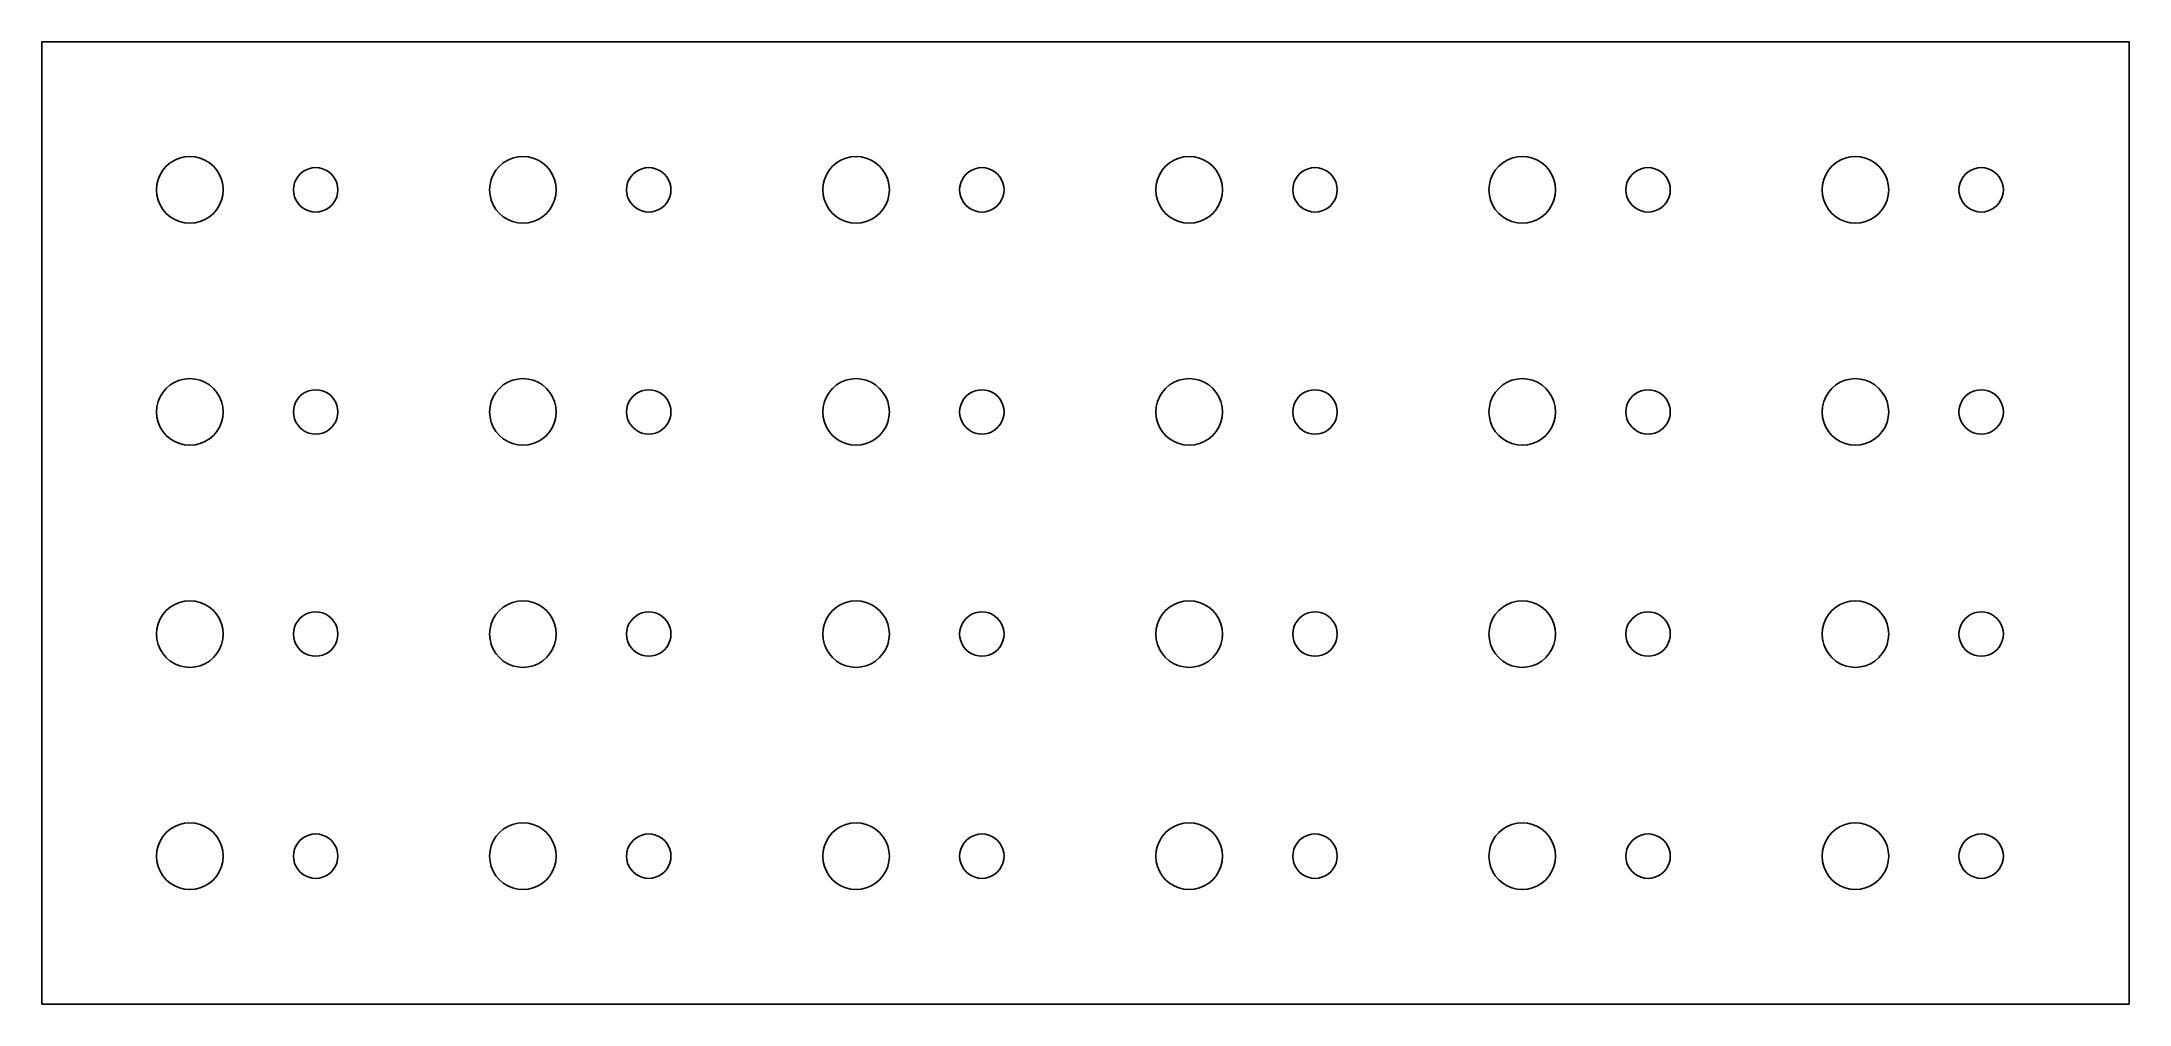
# Model space of a CAD drawing. Header units: metres. Extents: x 0 to 282, y 0 to 130.
import ezdxf

# ---------------------------------------------------------------- set-up
doc = ezdxf.new("R2010")
doc.units = ezdxf.units.M

msp = doc.modelspace()

# ---------------------------------------------------------------- linework, layer by layer
for p, q in [((282, 130), (0, 130)), ((0, 130), (0, 0)), ((282, 0), (282, 130)), ((16.3594, 112.645), (16.818, 113.182)), ((16.818, 113.182), (17.355, 113.641)), ((17.355, 113.641), (17.957, 114.01)), ((17.957, 114.01), (18.6094, 114.28)), ((18.6094, 114.28), (19.296, 114.445)), ((19.296, 114.445), (20, 114.5)), ((20, 114.5), (20.7039, 114.445)), ((20.7039, 114.445), (21.3906, 114.28)), ((21.3906, 114.28), (22.043, 114.01)), ((22.043, 114.01), (22.645, 113.641)), ((22.645, 113.641), (23.182, 113.182)), ((23.182, 113.182), (23.6406, 112.645)), ((35.638, 112.673), (36.0729, 112.853)), ((36.0729, 112.853), (36.5307, 112.963)), ((36.5307, 112.963), (37, 113)), ((37, 113), (37.4693, 112.963)), ((37.4693, 112.963), (37.927, 112.853)), ((37.927, 112.853), (38.362, 112.673)), ((61.3594, 112.645), (61.818, 113.182)), ((61.818, 113.182), (62.355, 113.641)), ((62.355, 113.641), (62.957, 114.01)), ((62.957, 114.01), (63.6094, 114.28)), ((63.6094, 114.28), (64.296, 114.445)), ((64.296, 114.445), (65, 114.5)), ((65, 114.5), (65.7039, 114.445)), ((65.7039, 114.445), (66.3906, 114.28)), ((66.3906, 114.28), (67.043, 114.01)), ((67.043, 114.01), (67.645, 113.641)), ((67.645, 113.641), (68.182, 113.182)), ((68.182, 113.182), (68.6406, 112.645)), ((80.638, 112.673), (81.0729, 112.853)), ((81.0729, 112.853), (81.5307, 112.963)), ((81.5307, 112.963), (82, 113)), ((82, 113), (82.4693, 112.963)), ((82.4693, 112.963), (82.927, 112.853)), ((82.927, 112.853), (83.362, 112.673)), ((106.359, 112.645), (106.818, 113.182)), ((106.818, 113.182), (107.355, 113.641)), ((107.355, 113.641), (107.957, 114.01)), ((107.957, 114.01), (108.609, 114.28)), ((108.609, 114.28), (109.296, 114.445)), ((109.296, 114.445), (110, 114.5)), ((110, 114.5), (110.704, 114.445)), ((110.704, 114.445), (111.391, 114.28)), ((111.391, 114.28), (112.043, 114.01)), ((112.043, 114.01), (112.645, 113.641)), ((112.645, 113.641), (113.182, 113.182)), ((113.182, 113.182), (113.641, 112.645)), ((125.638, 112.673), (126.073, 112.853)), ((126.073, 112.853), (126.531, 112.963)), ((126.531, 112.963), (127, 113)), ((127, 113), (127.469, 112.963)), ((127.469, 112.963), (127.927, 112.853)), ((127.927, 112.853), (128.362, 112.673)), ((151.359, 112.645), (151.818, 113.182)), ((151.818, 113.182), (152.355, 113.641)), ((152.355, 113.641), (152.957, 114.01)), ((152.957, 114.01), (153.609, 114.28)), ((153.609, 114.28), (154.296, 114.445)), ((154.296, 114.445), (155, 114.5)), ((155, 114.5), (155.704, 114.445)), ((155.704, 114.445), (156.391, 114.28)), ((156.391, 114.28), (157.043, 114.01)), ((157.043, 114.01), (157.645, 113.641)), ((157.645, 113.641), (158.182, 113.182)), ((158.182, 113.182), (158.641, 112.645)), ((170.638, 112.673), (171.073, 112.853)), ((171.073, 112.853), (171.531, 112.963)), ((171.531, 112.963), (172, 113)), ((172, 113), (172.469, 112.963)), ((172.469, 112.963), (172.927, 112.853)), ((172.927, 112.853), (173.362, 112.673)), ((196.359, 112.645), (196.818, 113.182)), ((196.818, 113.182), (197.355, 113.641)), ((197.355, 113.641), (197.957, 114.01)), ((197.957, 114.01), (198.609, 114.28)), ((198.609, 114.28), (199.296, 114.445)), ((199.296, 114.445), (200, 114.5)), ((200, 114.5), (200.704, 114.445)), ((200.704, 114.445), (201.391, 114.28)), ((201.391, 114.28), (202.043, 114.01)), ((202.043, 114.01), (202.645, 113.641)), ((202.645, 113.641), (203.182, 113.182)), ((203.182, 113.182), (203.641, 112.645)), ((215.638, 112.673), (216.073, 112.853)), ((216.073, 112.853), (216.531, 112.963)), ((216.531, 112.963), (217, 113)), ((217, 113), (217.469, 112.963)), ((217.469, 112.963), (217.927, 112.853)), ((217.927, 112.853), (218.362, 112.673)), ((241.359, 112.645), (241.818, 113.182)), ((241.818, 113.182), (242.355, 113.641)), ((242.355, 113.641), (242.957, 114.01)), ((242.957, 114.01), (243.609, 114.28)), ((243.609, 114.28), (244.296, 114.445)), ((244.296, 114.445), (245, 114.5)), ((245, 114.5), (245.704, 114.445)), ((245.704, 114.445), (246.391, 114.28)), ((246.391, 114.28), (247.043, 114.01)), ((247.043, 114.01), (247.645, 113.641)), ((247.645, 113.641), (248.182, 113.182)), ((248.182, 113.182), (248.641, 112.645)), ((260.638, 112.673), (261.073, 112.853)), ((261.073, 112.853), (261.531, 112.963)), ((261.531, 112.963), (262, 113)), ((262, 113), (262.469, 112.963)), ((262.469, 112.963), (262.927, 112.853)), ((262.927, 112.853), (263.362, 112.673)), ((15.5, 110), (15.5554, 110.704)), ((15.5554, 109.296), (15.5, 110)), ((15.5554, 110.704), (15.7202, 111.391)), ((15.7202, 111.391), (15.9905, 112.043)), ((15.9905, 112.043), (16.3594, 112.645)), ((23.6406, 112.645), (24.0095, 112.043)), ((24.0095, 112.043), (24.2797, 111.391)), ((24.2797, 111.391), (24.4446, 110.704)), ((24.4446, 110.704), (24.5, 110)), ((24.5, 110), (24.4446, 109.296)), ((34, 110), (34.0369, 110.469)), ((34.0369, 109.531), (34, 110)), ((34.0369, 110.469), (34.1468, 110.927)), ((34.1468, 110.927), (34.327, 111.362)), ((34.327, 111.362), (34.5729, 111.763)), ((34.5729, 111.763), (34.8787, 112.121)), ((34.8787, 112.121), (35.2366, 112.427)), ((35.2366, 112.427), (35.638, 112.673)), ((38.362, 112.673), (38.7634, 112.427)), ((38.7634, 112.427), (39.1213, 112.121)), ((39.1213, 112.121), (39.427, 111.763)), ((39.427, 111.763), (39.673, 111.362)), ((39.673, 111.362), (39.8532, 110.927)), ((39.8532, 110.927), (39.9631, 110.469)), ((39.9631, 110.469), (40, 110)), ((40, 110), (39.9631, 109.531)), ((60.5, 110), (60.5554, 110.704)), ((60.5554, 109.296), (60.5, 110)), ((60.5554, 110.704), (60.7202, 111.391)), ((60.7202, 111.391), (60.9905, 112.043)), ((60.9905, 112.043), (61.3594, 112.645)), ((68.6406, 112.645), (69.0095, 112.043)), ((69.0095, 112.043), (69.2797, 111.391)), ((69.2797, 111.391), (69.4446, 110.704)), ((69.4446, 110.704), (69.5, 110)), ((69.5, 110), (69.4446, 109.296)), ((79, 110), (79.0369, 110.469)), ((79.0369, 109.531), (79, 110)), ((79.0369, 110.469), (79.1468, 110.927)), ((79.1468, 110.927), (79.327, 111.362)), ((79.327, 111.362), (79.5729, 111.763)), ((79.5729, 111.763), (79.8787, 112.121)), ((79.8787, 112.121), (80.2366, 112.427)), ((80.2366, 112.427), (80.638, 112.673)), ((83.362, 112.673), (83.7634, 112.427)), ((83.7634, 112.427), (84.1213, 112.121)), ((84.1213, 112.121), (84.427, 111.763)), ((84.427, 111.763), (84.673, 111.362)), ((84.673, 111.362), (84.8532, 110.927)), ((84.8532, 110.927), (84.9631, 110.469)), ((84.9631, 110.469), (85, 110)), ((85, 110), (84.9631, 109.531)), ((105.5, 110), (105.555, 110.704)), ((105.555, 109.296), (105.5, 110)), ((105.555, 110.704), (105.72, 111.391)), ((105.72, 111.391), (105.99, 112.043)), ((105.99, 112.043), (106.359, 112.645)), ((113.641, 112.645), (114.01, 112.043)), ((114.01, 112.043), (114.28, 111.391)), ((114.28, 111.391), (114.445, 110.704)), ((114.445, 110.704), (114.5, 110)), ((114.5, 110), (114.445, 109.296)), ((124, 110), (124.037, 110.469)), ((124.037, 109.531), (124, 110)), ((124.037, 110.469), (124.147, 110.927)), ((124.147, 110.927), (124.327, 111.362)), ((124.327, 111.362), (124.573, 111.763)), ((124.573, 111.763), (124.879, 112.121)), ((124.879, 112.121), (125.237, 112.427)), ((125.237, 112.427), (125.638, 112.673)), ((128.362, 112.673), (128.763, 112.427)), ((128.763, 112.427), (129.121, 112.121)), ((129.121, 112.121), (129.427, 111.763)), ((129.427, 111.763), (129.673, 111.362)), ((129.673, 111.362), (129.853, 110.927)), ((129.853, 110.927), (129.963, 110.469)), ((129.963, 110.469), (130, 110)), ((130, 110), (129.963, 109.531)), ((150.5, 110), (150.555, 110.704)), ((150.555, 109.296), (150.5, 110)), ((150.555, 110.704), (150.72, 111.391)), ((150.72, 111.391), (150.99, 112.043)), ((150.99, 112.043), (151.359, 112.645)), ((158.641, 112.645), (159.01, 112.043)), ((159.01, 112.043), (159.28, 111.391)), ((159.28, 111.391), (159.445, 110.704)), ((159.445, 110.704), (159.5, 110)), ((159.5, 110), (159.445, 109.296)), ((169, 110), (169.037, 110.469)), ((169.037, 109.531), (169, 110)), ((169.037, 110.469), (169.147, 110.927)), ((169.147, 110.927), (169.327, 111.362)), ((169.327, 111.362), (169.573, 111.763)), ((169.573, 111.763), (169.879, 112.121)), ((169.879, 112.121), (170.237, 112.427)), ((170.237, 112.427), (170.638, 112.673)), ((173.362, 112.673), (173.763, 112.427)), ((173.763, 112.427), (174.121, 112.121)), ((174.121, 112.121), (174.427, 111.763)), ((174.427, 111.763), (174.673, 111.362)), ((174.673, 111.362), (174.853, 110.927)), ((174.853, 110.927), (174.963, 110.469)), ((174.963, 110.469), (175, 110)), ((175, 110), (174.963, 109.531)), ((195.5, 110), (195.555, 110.704)), ((195.555, 109.296), (195.5, 110)), ((195.555, 110.704), (195.72, 111.391)), ((195.72, 111.391), (195.99, 112.043)), ((195.99, 112.043), (196.359, 112.645)), ((203.641, 112.645), (204.01, 112.043)), ((204.01, 112.043), (204.28, 111.391)), ((204.28, 111.391), (204.445, 110.704)), ((204.445, 110.704), (204.5, 110)), ((204.5, 110), (204.445, 109.296)), ((214, 110), (214.037, 110.469)), ((214.037, 109.531), (214, 110)), ((214.037, 110.469), (214.147, 110.927)), ((214.147, 110.927), (214.327, 111.362)), ((214.327, 111.362), (214.573, 111.763)), ((214.573, 111.763), (214.879, 112.121)), ((214.879, 112.121), (215.237, 112.427)), ((215.237, 112.427), (215.638, 112.673)), ((218.362, 112.673), (218.763, 112.427)), ((218.763, 112.427), (219.121, 112.121)), ((219.121, 112.121), (219.427, 111.763)), ((219.427, 111.763), (219.673, 111.362)), ((219.673, 111.362), (219.853, 110.927)), ((219.853, 110.927), (219.963, 110.469)), ((219.963, 110.469), (220, 110)), ((220, 110), (219.963, 109.531)), ((240.5, 110), (240.555, 110.704)), ((240.555, 109.296), (240.5, 110)), ((240.555, 110.704), (240.72, 111.391)), ((240.72, 111.391), (240.99, 112.043)), ((240.99, 112.043), (241.359, 112.645)), ((248.641, 112.645), (249.01, 112.043)), ((249.01, 112.043), (249.28, 111.391)), ((249.28, 111.391), (249.445, 110.704)), ((249.445, 110.704), (249.5, 110)), ((249.5, 110), (249.445, 109.296)), ((259, 110), (259.037, 110.469)), ((259.037, 109.531), (259, 110)), ((259.037, 110.469), (259.147, 110.927)), ((259.147, 110.927), (259.327, 111.362)), ((259.327, 111.362), (259.573, 111.763)), ((259.573, 111.763), (259.879, 112.121)), ((259.879, 112.121), (260.237, 112.427)), ((260.237, 112.427), (260.638, 112.673)), ((263.362, 112.673), (263.763, 112.427)), ((263.763, 112.427), (264.121, 112.121)), ((264.121, 112.121), (264.427, 111.763)), ((264.427, 111.763), (264.673, 111.362)), ((264.673, 111.362), (264.853, 110.927)), ((264.853, 110.927), (264.963, 110.469)), ((264.963, 110.469), (265, 110)), ((265, 110), (264.963, 109.531)), ((15.7202, 108.609), (15.5554, 109.296)), ((15.9905, 107.957), (15.7202, 108.609)), ((16.3594, 107.355), (15.9905, 107.957)), ((16.818, 106.818), (16.3594, 107.355)), ((23.6406, 107.355), (23.182, 106.818)), ((24.0095, 107.957), (23.6406, 107.355)), ((24.2797, 108.609), (24.0095, 107.957)), ((24.4446, 109.296), (24.2797, 108.609)), ((34.1468, 109.073), (34.0369, 109.531)), ((34.327, 108.638), (34.1468, 109.073)), ((34.5729, 108.237), (34.327, 108.638)), ((34.8787, 107.879), (34.5729, 108.237)), ((35.2366, 107.573), (34.8787, 107.879)), ((35.638, 107.327), (35.2366, 107.573)), ((36.0729, 107.147), (35.638, 107.327)), ((38.362, 107.327), (37.927, 107.147)), ((38.7634, 107.573), (38.362, 107.327)), ((39.1213, 107.879), (38.7634, 107.573)), ((39.427, 108.237), (39.1213, 107.879)), ((39.673, 108.638), (39.427, 108.237)), ((39.8532, 109.073), (39.673, 108.638)), ((39.9631, 109.531), (39.8532, 109.073)), ((60.7202, 108.609), (60.5554, 109.296)), ((60.9905, 107.957), (60.7202, 108.609)), ((61.3594, 107.355), (60.9905, 107.957)), ((61.818, 106.818), (61.3594, 107.355)), ((68.6406, 107.355), (68.182, 106.818)), ((69.0095, 107.957), (68.6406, 107.355)), ((69.2797, 108.609), (69.0095, 107.957)), ((69.4446, 109.296), (69.2797, 108.609)), ((79.1468, 109.073), (79.0369, 109.531)), ((79.327, 108.638), (79.1468, 109.073)), ((79.5729, 108.237), (79.327, 108.638)), ((79.8787, 107.879), (79.5729, 108.237)), ((80.2366, 107.573), (79.8787, 107.879)), ((80.638, 107.327), (80.2366, 107.573)), ((81.0729, 107.147), (80.638, 107.327)), ((83.362, 107.327), (82.927, 107.147)), ((83.7634, 107.573), (83.362, 107.327)), ((84.1213, 107.879), (83.7634, 107.573)), ((84.427, 108.237), (84.1213, 107.879)), ((84.673, 108.638), (84.427, 108.237)), ((84.8532, 109.073), (84.673, 108.638)), ((84.9631, 109.531), (84.8532, 109.073)), ((105.72, 108.609), (105.555, 109.296)), ((105.99, 107.957), (105.72, 108.609)), ((106.359, 107.355), (105.99, 107.957)), ((106.818, 106.818), (106.359, 107.355)), ((113.641, 107.355), (113.182, 106.818)), ((114.01, 107.957), (113.641, 107.355)), ((114.28, 108.609), (114.01, 107.957)), ((114.445, 109.296), (114.28, 108.609)), ((124.147, 109.073), (124.037, 109.531)), ((124.327, 108.638), (124.147, 109.073)), ((124.573, 108.237), (124.327, 108.638)), ((124.879, 107.879), (124.573, 108.237)), ((125.237, 107.573), (124.879, 107.879)), ((125.638, 107.327), (125.237, 107.573)), ((126.073, 107.147), (125.638, 107.327)), ((128.362, 107.327), (127.927, 107.147)), ((128.763, 107.573), (128.362, 107.327)), ((129.121, 107.879), (128.763, 107.573)), ((129.427, 108.237), (129.121, 107.879)), ((129.673, 108.638), (129.427, 108.237)), ((129.853, 109.073), (129.673, 108.638)), ((129.963, 109.531), (129.853, 109.073)), ((150.72, 108.609), (150.555, 109.296)), ((150.99, 107.957), (150.72, 108.609)), ((151.359, 107.355), (150.99, 107.957)), ((151.818, 106.818), (151.359, 107.355)), ((158.641, 107.355), (158.182, 106.818)), ((159.01, 107.957), (158.641, 107.355)), ((159.28, 108.609), (159.01, 107.957)), ((159.445, 109.296), (159.28, 108.609)), ((169.147, 109.073), (169.037, 109.531)), ((169.327, 108.638), (169.147, 109.073)), ((169.573, 108.237), (169.327, 108.638)), ((169.879, 107.879), (169.573, 108.237)), ((170.237, 107.573), (169.879, 107.879)), ((170.638, 107.327), (170.237, 107.573)), ((171.073, 107.147), (170.638, 107.327)), ((173.362, 107.327), (172.927, 107.147)), ((173.763, 107.573), (173.362, 107.327)), ((174.121, 107.879), (173.763, 107.573)), ((174.427, 108.237), (174.121, 107.879)), ((174.673, 108.638), (174.427, 108.237)), ((174.853, 109.073), (174.673, 108.638)), ((174.963, 109.531), (174.853, 109.073)), ((195.72, 108.609), (195.555, 109.296)), ((195.99, 107.957), (195.72, 108.609)), ((196.359, 107.355), (195.99, 107.957)), ((196.818, 106.818), (196.359, 107.355)), ((203.641, 107.355), (203.182, 106.818)), ((204.01, 107.957), (203.641, 107.355)), ((204.28, 108.609), (204.01, 107.957)), ((204.445, 109.296), (204.28, 108.609)), ((214.147, 109.073), (214.037, 109.531)), ((214.327, 108.638), (214.147, 109.073)), ((214.573, 108.237), (214.327, 108.638)), ((214.879, 107.879), (214.573, 108.237)), ((215.237, 107.573), (214.879, 107.879)), ((215.638, 107.327), (215.237, 107.573)), ((216.073, 107.147), (215.638, 107.327)), ((218.362, 107.327), (217.927, 107.147)), ((218.763, 107.573), (218.362, 107.327)), ((219.121, 107.879), (218.763, 107.573)), ((219.427, 108.237), (219.121, 107.879)), ((219.673, 108.638), (219.427, 108.237)), ((219.853, 109.073), (219.673, 108.638)), ((219.963, 109.531), (219.853, 109.073)), ((240.72, 108.609), (240.555, 109.296)), ((240.99, 107.957), (240.72, 108.609)), ((241.359, 107.355), (240.99, 107.957)), ((241.818, 106.818), (241.359, 107.355)), ((248.641, 107.355), (248.182, 106.818)), ((249.01, 107.957), (248.641, 107.355)), ((249.28, 108.609), (249.01, 107.957)), ((249.445, 109.296), (249.28, 108.609)), ((259.147, 109.073), (259.037, 109.531)), ((259.327, 108.638), (259.147, 109.073)), ((259.573, 108.237), (259.327, 108.638)), ((259.879, 107.879), (259.573, 108.237)), ((260.237, 107.573), (259.879, 107.879)), ((260.638, 107.327), (260.237, 107.573)), ((261.073, 107.147), (260.638, 107.327)), ((263.362, 107.327), (262.927, 107.147)), ((263.763, 107.573), (263.362, 107.327)), ((264.121, 107.879), (263.763, 107.573)), ((264.427, 108.237), (264.121, 107.879)), ((264.673, 108.638), (264.427, 108.237)), ((264.853, 109.073), (264.673, 108.638)), ((264.963, 109.531), (264.853, 109.073)), ((17.355, 106.359), (16.818, 106.818)), ((17.957, 105.99), (17.355, 106.359)), ((18.6094, 105.72), (17.957, 105.99)), ((19.296, 105.555), (18.6094, 105.72)), ((20, 105.5), (19.296, 105.555)), ((20.7039, 105.555), (20, 105.5)), ((21.3906, 105.72), (20.7039, 105.555)), ((22.043, 105.99), (21.3906, 105.72)), ((22.645, 106.359), (22.043, 105.99)), ((23.182, 106.818), (22.645, 106.359)), ((36.5307, 107.037), (36.0729, 107.147)), ((37, 107), (36.5307, 107.037)), ((37.4693, 107.037), (37, 107)), ((37.927, 107.147), (37.4693, 107.037)), ((62.355, 106.359), (61.818, 106.818)), ((62.957, 105.99), (62.355, 106.359)), ((63.6094, 105.72), (62.957, 105.99)), ((64.296, 105.555), (63.6094, 105.72)), ((65, 105.5), (64.296, 105.555)), ((65.7039, 105.555), (65, 105.5)), ((66.3906, 105.72), (65.7039, 105.555)), ((67.043, 105.99), (66.3906, 105.72)), ((67.645, 106.359), (67.043, 105.99)), ((68.182, 106.818), (67.645, 106.359)), ((81.5307, 107.037), (81.0729, 107.147)), ((82, 107), (81.5307, 107.037)), ((82.4693, 107.037), (82, 107)), ((82.927, 107.147), (82.4693, 107.037)), ((107.355, 106.359), (106.818, 106.818)), ((107.957, 105.99), (107.355, 106.359)), ((108.609, 105.72), (107.957, 105.99)), ((109.296, 105.555), (108.609, 105.72)), ((110, 105.5), (109.296, 105.555)), ((110.704, 105.555), (110, 105.5)), ((111.391, 105.72), (110.704, 105.555)), ((112.043, 105.99), (111.391, 105.72)), ((112.645, 106.359), (112.043, 105.99)), ((113.182, 106.818), (112.645, 106.359)), ((126.531, 107.037), (126.073, 107.147)), ((127, 107), (126.531, 107.037)), ((127.469, 107.037), (127, 107)), ((127.927, 107.147), (127.469, 107.037)), ((152.355, 106.359), (151.818, 106.818)), ((152.957, 105.99), (152.355, 106.359)), ((153.609, 105.72), (152.957, 105.99)), ((154.296, 105.555), (153.609, 105.72)), ((155, 105.5), (154.296, 105.555)), ((155.704, 105.555), (155, 105.5)), ((156.391, 105.72), (155.704, 105.555)), ((157.043, 105.99), (156.391, 105.72)), ((157.645, 106.359), (157.043, 105.99)), ((158.182, 106.818), (157.645, 106.359)), ((171.531, 107.037), (171.073, 107.147)), ((172, 107), (171.531, 107.037)), ((172.469, 107.037), (172, 107)), ((172.927, 107.147), (172.469, 107.037)), ((197.355, 106.359), (196.818, 106.818)), ((197.957, 105.99), (197.355, 106.359)), ((198.609, 105.72), (197.957, 105.99)), ((199.296, 105.555), (198.609, 105.72)), ((200, 105.5), (199.296, 105.555)), ((200.704, 105.555), (200, 105.5)), ((201.391, 105.72), (200.704, 105.555)), ((202.043, 105.99), (201.391, 105.72)), ((202.645, 106.359), (202.043, 105.99)), ((203.182, 106.818), (202.645, 106.359)), ((216.531, 107.037), (216.073, 107.147)), ((217, 107), (216.531, 107.037)), ((217.469, 107.037), (217, 107)), ((217.927, 107.147), (217.469, 107.037)), ((242.355, 106.359), (241.818, 106.818)), ((242.957, 105.99), (242.355, 106.359)), ((243.609, 105.72), (242.957, 105.99)), ((244.296, 105.555), (243.609, 105.72)), ((245, 105.5), (244.296, 105.555)), ((245.704, 105.555), (245, 105.5)), ((246.391, 105.72), (245.704, 105.555)), ((247.043, 105.99), (246.391, 105.72)), ((247.645, 106.359), (247.043, 105.99)), ((248.182, 106.818), (247.645, 106.359)), ((261.531, 107.037), (261.073, 107.147)), ((262, 107), (261.531, 107.037)), ((262.469, 107.037), (262, 107)), ((262.927, 107.147), (262.469, 107.037)), ((15.7202, 81.3906), (15.9905, 82.043)), ((15.9905, 82.043), (16.3594, 82.645)), ((16.3594, 82.645), (16.818, 83.182)), ((16.818, 83.182), (17.355, 83.6406)), ((17.355, 83.6406), (17.957, 84.0095)), ((17.957, 84.0095), (18.6094, 84.2797)), ((18.6094, 84.2797), (19.296, 84.4446)), ((19.296, 84.4446), (20, 84.5)), ((20, 84.5), (20.7039, 84.4446)), ((20.7039, 84.4446), (21.3906, 84.2797)), ((21.3906, 84.2797), (22.043, 84.0095)), ((22.043, 84.0095), (22.645, 83.6406)), ((22.645, 83.6406), (23.182, 83.182)), ((23.182, 83.182), (23.6406, 82.645)), ((23.6406, 82.645), (24.0095, 82.043)), ((24.0095, 82.043), (24.2797, 81.3906)), ((34.5729, 81.7634), (34.8787, 82.1213)), ((34.8787, 82.1213), (35.2366, 82.427)), ((35.2366, 82.427), (35.638, 82.673)), ((35.638, 82.673), (36.0729, 82.8532)), ((36.0729, 82.8532), (36.5307, 82.9631)), ((36.5307, 82.9631), (37, 83)), ((37, 83), (37.4693, 82.9631)), ((37.4693, 82.9631), (37.927, 82.8532)), ((37.927, 82.8532), (38.362, 82.673)), ((38.362, 82.673), (38.7634, 82.427)), ((38.7634, 82.427), (39.1213, 82.1213)), ((39.1213, 82.1213), (39.427, 81.7634)), ((60.7202, 81.3906), (60.9905, 82.043)), ((60.9905, 82.043), (61.3594, 82.645)), ((61.3594, 82.645), (61.818, 83.182)), ((61.818, 83.182), (62.355, 83.6406)), ((62.355, 83.6406), (62.957, 84.0095)), ((62.957, 84.0095), (63.6094, 84.2797)), ((63.6094, 84.2797), (64.296, 84.4446)), ((64.296, 84.4446), (65, 84.5)), ((65, 84.5), (65.7039, 84.4446)), ((65.7039, 84.4446), (66.3906, 84.2797)), ((66.3906, 84.2797), (67.043, 84.0095)), ((67.043, 84.0095), (67.645, 83.6406)), ((67.645, 83.6406), (68.182, 83.182)), ((68.182, 83.182), (68.6406, 82.645)), ((68.6406, 82.645), (69.0095, 82.043)), ((69.0095, 82.043), (69.2797, 81.3906)), ((79.5729, 81.7634), (79.8787, 82.1213)), ((79.8787, 82.1213), (80.2366, 82.427)), ((80.2366, 82.427), (80.638, 82.673)), ((80.638, 82.673), (81.0729, 82.8532)), ((81.0729, 82.8532), (81.5307, 82.9631)), ((81.5307, 82.9631), (82, 83)), ((82, 83), (82.4693, 82.9631)), ((82.4693, 82.9631), (82.927, 82.8532)), ((82.927, 82.8532), (83.362, 82.673)), ((83.362, 82.673), (83.7634, 82.427)), ((83.7634, 82.427), (84.1213, 82.1213)), ((84.1213, 82.1213), (84.427, 81.7634)), ((105.72, 81.3906), (105.99, 82.043)), ((105.99, 82.043), (106.359, 82.645)), ((106.359, 82.645), (106.818, 83.182)), ((106.818, 83.182), (107.355, 83.6406)), ((107.355, 83.6406), (107.957, 84.0095)), ((107.957, 84.0095), (108.609, 84.2797)), ((108.609, 84.2797), (109.296, 84.4446)), ((109.296, 84.4446), (110, 84.5)), ((110, 84.5), (110.704, 84.4446)), ((110.704, 84.4446), (111.391, 84.2797)), ((111.391, 84.2797), (112.043, 84.0095)), ((112.043, 84.0095), (112.645, 83.6406)), ((112.645, 83.6406), (113.182, 83.182)), ((113.182, 83.182), (113.641, 82.645)), ((113.641, 82.645), (114.01, 82.043)), ((114.01, 82.043), (114.28, 81.3906)), ((124.573, 81.7634), (124.879, 82.1213)), ((124.879, 82.1213), (125.237, 82.427)), ((125.237, 82.427), (125.638, 82.673)), ((125.638, 82.673), (126.073, 82.8532)), ((126.073, 82.8532), (126.531, 82.9631)), ((126.531, 82.9631), (127, 83)), ((127, 83), (127.469, 82.9631)), ((127.469, 82.9631), (127.927, 82.8532)), ((127.927, 82.8532), (128.362, 82.673)), ((128.362, 82.673), (128.763, 82.427)), ((128.763, 82.427), (129.121, 82.1213)), ((129.121, 82.1213), (129.427, 81.7634)), ((150.72, 81.3906), (150.99, 82.043)), ((150.99, 82.043), (151.359, 82.645)), ((151.359, 82.645), (151.818, 83.182)), ((151.818, 83.182), (152.355, 83.6406)), ((152.355, 83.6406), (152.957, 84.0095)), ((152.957, 84.0095), (153.609, 84.2797)), ((153.609, 84.2797), (154.296, 84.4446)), ((154.296, 84.4446), (155, 84.5)), ((155, 84.5), (155.704, 84.4446)), ((155.704, 84.4446), (156.391, 84.2797)), ((156.391, 84.2797), (157.043, 84.0095)), ((157.043, 84.0095), (157.645, 83.6406)), ((157.645, 83.6406), (158.182, 83.182)), ((158.182, 83.182), (158.641, 82.645)), ((158.641, 82.645), (159.01, 82.043)), ((159.01, 82.043), (159.28, 81.3906)), ((169.573, 81.7634), (169.879, 82.1213)), ((169.879, 82.1213), (170.237, 82.427)), ((170.237, 82.427), (170.638, 82.673)), ((170.638, 82.673), (171.073, 82.8532)), ((171.073, 82.8532), (171.531, 82.9631)), ((171.531, 82.9631), (172, 83)), ((172, 83), (172.469, 82.9631)), ((172.469, 82.9631), (172.927, 82.8532)), ((172.927, 82.8532), (173.362, 82.673)), ((173.362, 82.673), (173.763, 82.427)), ((173.763, 82.427), (174.121, 82.1213)), ((174.121, 82.1213), (174.427, 81.7634)), ((195.72, 81.3906), (195.99, 82.043)), ((195.99, 82.043), (196.359, 82.645)), ((196.359, 82.645), (196.818, 83.182)), ((196.818, 83.182), (197.355, 83.6406)), ((197.355, 83.6406), (197.957, 84.0095)), ((197.957, 84.0095), (198.609, 84.2797)), ((198.609, 84.2797), (199.296, 84.4446)), ((199.296, 84.4446), (200, 84.5)), ((200, 84.5), (200.704, 84.4446)), ((200.704, 84.4446), (201.391, 84.2797)), ((201.391, 84.2797), (202.043, 84.0095)), ((202.043, 84.0095), (202.645, 83.6406)), ((202.645, 83.6406), (203.182, 83.182)), ((203.182, 83.182), (203.641, 82.645)), ((203.641, 82.645), (204.01, 82.043)), ((204.01, 82.043), (204.28, 81.3906)), ((214.573, 81.7634), (214.879, 82.1213)), ((214.879, 82.1213), (215.237, 82.427)), ((215.237, 82.427), (215.638, 82.673)), ((215.638, 82.673), (216.073, 82.8532)), ((216.073, 82.8532), (216.531, 82.9631)), ((216.531, 82.9631), (217, 83)), ((217, 83), (217.469, 82.9631)), ((217.469, 82.9631), (217.927, 82.8532)), ((217.927, 82.8532), (218.362, 82.673)), ((218.362, 82.673), (218.763, 82.427)), ((218.763, 82.427), (219.121, 82.1213)), ((219.121, 82.1213), (219.427, 81.7634)), ((240.72, 81.3906), (240.99, 82.043)), ((240.99, 82.043), (241.359, 82.645)), ((241.359, 82.645), (241.818, 83.182)), ((241.818, 83.182), (242.355, 83.6406)), ((242.355, 83.6406), (242.957, 84.0095)), ((242.957, 84.0095), (243.609, 84.2797)), ((243.609, 84.2797), (244.296, 84.4446)), ((244.296, 84.4446), (245, 84.5)), ((245, 84.5), (245.704, 84.4446)), ((245.704, 84.4446), (246.391, 84.2797)), ((246.391, 84.2797), (247.043, 84.0095)), ((247.043, 84.0095), (247.645, 83.6406)), ((247.645, 83.6406), (248.182, 83.182)), ((248.182, 83.182), (248.641, 82.645)), ((248.641, 82.645), (249.01, 82.043)), ((249.01, 82.043), (249.28, 81.3906)), ((259.573, 81.7634), (259.879, 82.1213)), ((259.879, 82.1213), (260.237, 82.427)), ((260.237, 82.427), (260.638, 82.673)), ((260.638, 82.673), (261.073, 82.8532)), ((261.073, 82.8532), (261.531, 82.9631)), ((261.531, 82.9631), (262, 83)), ((262, 83), (262.469, 82.9631)), ((262.469, 82.9631), (262.927, 82.8532)), ((262.927, 82.8532), (263.362, 82.673)), ((263.362, 82.673), (263.763, 82.427)), ((263.763, 82.427), (264.121, 82.1213)), ((264.121, 82.1213), (264.427, 81.7634)), ((15.5, 80), (15.5554, 80.7039)), ((15.5554, 79.296), (15.5, 80)), ((15.5554, 80.7039), (15.7202, 81.3906)), ((15.7202, 78.6094), (15.5554, 79.296)), ((24.2797, 81.3906), (24.4446, 80.7039)), ((24.4446, 79.296), (24.2797, 78.6094)), ((24.4446, 80.7039), (24.5, 80)), ((24.5, 80), (24.4446, 79.296)), ((34, 80), (34.0369, 80.4693)), ((34.0369, 79.5307), (34, 80)), ((34.0369, 80.4693), (34.1468, 80.927)), ((34.1468, 79.0729), (34.0369, 79.5307)), ((34.1468, 80.927), (34.327, 81.362)), ((34.327, 78.638), (34.1468, 79.0729)), ((34.327, 81.362), (34.5729, 81.7634)), ((39.427, 81.7634), (39.673, 81.362)), ((39.673, 81.362), (39.8532, 80.927)), ((39.8532, 79.0729), (39.673, 78.638)), ((39.8532, 80.927), (39.9631, 80.4693)), ((39.9631, 79.5307), (39.8532, 79.0729)), ((39.9631, 80.4693), (40, 80)), ((40, 80), (39.9631, 79.5307)), ((60.5, 80), (60.5554, 80.7039)), ((60.5554, 79.296), (60.5, 80)), ((60.5554, 80.7039), (60.7202, 81.3906)), ((60.7202, 78.6094), (60.5554, 79.296)), ((69.2797, 81.3906), (69.4446, 80.7039)), ((69.4446, 79.296), (69.2797, 78.6094)), ((69.4446, 80.7039), (69.5, 80)), ((69.5, 80), (69.4446, 79.296)), ((79, 80), (79.0369, 80.4693)), ((79.0369, 79.5307), (79, 80)), ((79.0369, 80.4693), (79.1468, 80.927)), ((79.1468, 79.0729), (79.0369, 79.5307)), ((79.1468, 80.927), (79.327, 81.362)), ((79.327, 78.638), (79.1468, 79.0729)), ((79.327, 81.362), (79.5729, 81.7634)), ((84.427, 81.7634), (84.673, 81.362)), ((84.673, 81.362), (84.8532, 80.927)), ((84.8532, 79.0729), (84.673, 78.638)), ((84.8532, 80.927), (84.9631, 80.4693)), ((84.9631, 79.5307), (84.8532, 79.0729)), ((84.9631, 80.4693), (85, 80)), ((85, 80), (84.9631, 79.5307)), ((105.5, 80), (105.555, 80.7039)), ((105.555, 79.296), (105.5, 80)), ((105.555, 80.7039), (105.72, 81.3906)), ((105.72, 78.6094), (105.555, 79.296)), ((114.28, 81.3906), (114.445, 80.7039)), ((114.445, 79.296), (114.28, 78.6094)), ((114.445, 80.7039), (114.5, 80)), ((114.5, 80), (114.445, 79.296)), ((124, 80), (124.037, 80.4693)), ((124.037, 79.5307), (124, 80)), ((124.037, 80.4693), (124.147, 80.927)), ((124.147, 79.0729), (124.037, 79.5307)), ((124.147, 80.927), (124.327, 81.362)), ((124.327, 78.638), (124.147, 79.0729)), ((124.327, 81.362), (124.573, 81.7634)), ((129.427, 81.7634), (129.673, 81.362)), ((129.673, 81.362), (129.853, 80.927)), ((129.853, 79.0729), (129.673, 78.638)), ((129.853, 80.927), (129.963, 80.4693)), ((129.963, 79.5307), (129.853, 79.0729)), ((129.963, 80.4693), (130, 80)), ((130, 80), (129.963, 79.5307)), ((150.5, 80), (150.555, 80.7039)), ((150.555, 79.296), (150.5, 80)), ((150.555, 80.7039), (150.72, 81.3906)), ((150.72, 78.6094), (150.555, 79.296)), ((159.28, 81.3906), (159.445, 80.7039)), ((159.445, 79.296), (159.28, 78.6094)), ((159.445, 80.7039), (159.5, 80)), ((159.5, 80), (159.445, 79.296)), ((169, 80), (169.037, 80.4693)), ((169.037, 79.5307), (169, 80)), ((169.037, 80.4693), (169.147, 80.927)), ((169.147, 79.0729), (169.037, 79.5307)), ((169.147, 80.927), (169.327, 81.362)), ((169.327, 78.638), (169.147, 79.0729)), ((169.327, 81.362), (169.573, 81.7634)), ((174.427, 81.7634), (174.673, 81.362)), ((174.673, 81.362), (174.853, 80.927)), ((174.853, 79.0729), (174.673, 78.638)), ((174.853, 80.927), (174.963, 80.4693)), ((174.963, 79.5307), (174.853, 79.0729)), ((174.963, 80.4693), (175, 80)), ((175, 80), (174.963, 79.5307)), ((195.5, 80), (195.555, 80.7039)), ((195.555, 79.296), (195.5, 80)), ((195.555, 80.7039), (195.72, 81.3906)), ((195.72, 78.6094), (195.555, 79.296)), ((204.28, 81.3906), (204.445, 80.7039)), ((204.445, 79.296), (204.28, 78.6094)), ((204.445, 80.7039), (204.5, 80)), ((204.5, 80), (204.445, 79.296)), ((214, 80), (214.037, 80.4693)), ((214.037, 79.5307), (214, 80)), ((214.037, 80.4693), (214.147, 80.927)), ((214.147, 79.0729), (214.037, 79.5307)), ((214.147, 80.927), (214.327, 81.362)), ((214.327, 78.638), (214.147, 79.0729)), ((214.327, 81.362), (214.573, 81.7634)), ((219.427, 81.7634), (219.673, 81.362)), ((219.673, 81.362), (219.853, 80.927)), ((219.853, 79.0729), (219.673, 78.638)), ((219.853, 80.927), (219.963, 80.4693)), ((219.963, 79.5307), (219.853, 79.0729)), ((219.963, 80.4693), (220, 80)), ((220, 80), (219.963, 79.5307)), ((240.5, 80), (240.555, 80.7039)), ((240.555, 79.296), (240.5, 80)), ((240.555, 80.7039), (240.72, 81.3906)), ((240.72, 78.6094), (240.555, 79.296)), ((249.28, 81.3906), (249.445, 80.7039)), ((249.445, 79.296), (249.28, 78.6094)), ((249.445, 80.7039), (249.5, 80)), ((249.5, 80), (249.445, 79.296)), ((259, 80), (259.037, 80.4693)), ((259.037, 79.5307), (259, 80)), ((259.037, 80.4693), (259.147, 80.927)), ((259.147, 79.0729), (259.037, 79.5307)), ((259.147, 80.927), (259.327, 81.362)), ((259.327, 78.638), (259.147, 79.0729)), ((259.327, 81.362), (259.573, 81.7634)), ((264.427, 81.7634), (264.673, 81.362)), ((264.673, 81.362), (264.853, 80.927)), ((264.853, 79.0729), (264.673, 78.638)), ((264.853, 80.927), (264.963, 80.4693)), ((264.963, 79.5307), (264.853, 79.0729)), ((264.963, 80.4693), (265, 80)), ((265, 80), (264.963, 79.5307)), ((15.9905, 77.957), (15.7202, 78.6094)), ((16.3594, 77.355), (15.9905, 77.957)), ((16.818, 76.818), (16.3594, 77.355)), ((17.355, 76.3594), (16.818, 76.818)), ((17.957, 75.9905), (17.355, 76.3594)), ((22.645, 76.3594), (22.043, 75.9905)), ((23.182, 76.818), (22.645, 76.3594)), ((23.6406, 77.355), (23.182, 76.818)), ((24.0095, 77.957), (23.6406, 77.355)), ((24.2797, 78.6094), (24.0095, 77.957)), ((34.5729, 78.2366), (34.327, 78.638)), ((34.8787, 77.8787), (34.5729, 78.2366)), ((35.2366, 77.5729), (34.8787, 77.8787)), ((35.638, 77.327), (35.2366, 77.5729)), ((36.0729, 77.1468), (35.638, 77.327)), ((36.5307, 77.0369), (36.0729, 77.1468)), ((37, 77), (36.5307, 77.0369)), ((37.4693, 77.0369), (37, 77)), ((37.927, 77.1468), (37.4693, 77.0369)), ((38.362, 77.327), (37.927, 77.1468)), ((38.7634, 77.5729), (38.362, 77.327)), ((39.1213, 77.8787), (38.7634, 77.5729)), ((39.427, 78.2366), (39.1213, 77.8787)), ((39.673, 78.638), (39.427, 78.2366)), ((60.9905, 77.957), (60.7202, 78.6094)), ((61.3594, 77.355), (60.9905, 77.957)), ((61.818, 76.818), (61.3594, 77.355)), ((62.355, 76.3594), (61.818, 76.818)), ((62.957, 75.9905), (62.355, 76.3594)), ((67.645, 76.3594), (67.043, 75.9905)), ((68.182, 76.818), (67.645, 76.3594)), ((68.6406, 77.355), (68.182, 76.818)), ((69.0095, 77.957), (68.6406, 77.355)), ((69.2797, 78.6094), (69.0095, 77.957)), ((79.5729, 78.2366), (79.327, 78.638)), ((79.8787, 77.8787), (79.5729, 78.2366)), ((80.2366, 77.5729), (79.8787, 77.8787)), ((80.638, 77.327), (80.2366, 77.5729)), ((81.0729, 77.1468), (80.638, 77.327)), ((81.5307, 77.0369), (81.0729, 77.1468)), ((82, 77), (81.5307, 77.0369)), ((82.4693, 77.0369), (82, 77)), ((82.927, 77.1468), (82.4693, 77.0369)), ((83.362, 77.327), (82.927, 77.1468)), ((83.7634, 77.5729), (83.362, 77.327)), ((84.1213, 77.8787), (83.7634, 77.5729)), ((84.427, 78.2366), (84.1213, 77.8787)), ((84.673, 78.638), (84.427, 78.2366)), ((105.99, 77.957), (105.72, 78.6094)), ((106.359, 77.355), (105.99, 77.957)), ((106.818, 76.818), (106.359, 77.355)), ((107.355, 76.3594), (106.818, 76.818)), ((107.957, 75.9905), (107.355, 76.3594)), ((112.645, 76.3594), (112.043, 75.9905)), ((113.182, 76.818), (112.645, 76.3594)), ((113.641, 77.355), (113.182, 76.818)), ((114.01, 77.957), (113.641, 77.355)), ((114.28, 78.6094), (114.01, 77.957)), ((124.573, 78.2366), (124.327, 78.638)), ((124.879, 77.8787), (124.573, 78.2366)), ((125.237, 77.5729), (124.879, 77.8787)), ((125.638, 77.327), (125.237, 77.5729)), ((126.073, 77.1468), (125.638, 77.327)), ((126.531, 77.0369), (126.073, 77.1468)), ((127, 77), (126.531, 77.0369)), ((127.469, 77.0369), (127, 77)), ((127.927, 77.1468), (127.469, 77.0369)), ((128.362, 77.327), (127.927, 77.1468)), ((128.763, 77.5729), (128.362, 77.327)), ((129.121, 77.8787), (128.763, 77.5729)), ((129.427, 78.2366), (129.121, 77.8787)), ((129.673, 78.638), (129.427, 78.2366)), ((150.99, 77.957), (150.72, 78.6094)), ((151.359, 77.355), (150.99, 77.957)), ((151.818, 76.818), (151.359, 77.355)), ((152.355, 76.3594), (151.818, 76.818)), ((152.957, 75.9905), (152.355, 76.3594)), ((157.645, 76.3594), (157.043, 75.9905)), ((158.182, 76.818), (157.645, 76.3594)), ((158.641, 77.355), (158.182, 76.818)), ((159.01, 77.957), (158.641, 77.355)), ((159.28, 78.6094), (159.01, 77.957)), ((169.573, 78.2366), (169.327, 78.638)), ((169.879, 77.8787), (169.573, 78.2366)), ((170.237, 77.5729), (169.879, 77.8787)), ((170.638, 77.327), (170.237, 77.5729)), ((171.073, 77.1468), (170.638, 77.327)), ((171.531, 77.0369), (171.073, 77.1468)), ((172, 77), (171.531, 77.0369)), ((172.469, 77.0369), (172, 77)), ((172.927, 77.1468), (172.469, 77.0369)), ((173.362, 77.327), (172.927, 77.1468)), ((173.763, 77.5729), (173.362, 77.327)), ((174.121, 77.8787), (173.763, 77.5729)), ((174.427, 78.2366), (174.121, 77.8787)), ((174.673, 78.638), (174.427, 78.2366)), ((195.99, 77.957), (195.72, 78.6094)), ((196.359, 77.355), (195.99, 77.957)), ((196.818, 76.818), (196.359, 77.355)), ((197.355, 76.3594), (196.818, 76.818)), ((197.957, 75.9905), (197.355, 76.3594)), ((202.645, 76.3594), (202.043, 75.9905)), ((203.182, 76.818), (202.645, 76.3594)), ((203.641, 77.355), (203.182, 76.818)), ((204.01, 77.957), (203.641, 77.355)), ((204.28, 78.6094), (204.01, 77.957)), ((214.573, 78.2366), (214.327, 78.638)), ((214.879, 77.8787), (214.573, 78.2366)), ((215.237, 77.5729), (214.879, 77.8787)), ((215.638, 77.327), (215.237, 77.5729)), ((216.073, 77.1468), (215.638, 77.327)), ((216.531, 77.0369), (216.073, 77.1468)), ((217, 77), (216.531, 77.0369)), ((217.469, 77.0369), (217, 77)), ((217.927, 77.1468), (217.469, 77.0369)), ((218.362, 77.327), (217.927, 77.1468)), ((218.763, 77.5729), (218.362, 77.327)), ((219.121, 77.8787), (218.763, 77.5729)), ((219.427, 78.2366), (219.121, 77.8787)), ((219.673, 78.638), (219.427, 78.2366)), ((240.99, 77.957), (240.72, 78.6094)), ((241.359, 77.355), (240.99, 77.957)), ((241.818, 76.818), (241.359, 77.355)), ((242.355, 76.3594), (241.818, 76.818)), ((242.957, 75.9905), (242.355, 76.3594)), ((247.645, 76.3594), (247.043, 75.9905)), ((248.182, 76.818), (247.645, 76.3594)), ((248.641, 77.355), (248.182, 76.818)), ((249.01, 77.957), (248.641, 77.355)), ((249.28, 78.6094), (249.01, 77.957)), ((259.573, 78.2366), (259.327, 78.638)), ((259.879, 77.8787), (259.573, 78.2366)), ((260.237, 77.5729), (259.879, 77.8787)), ((260.638, 77.327), (260.237, 77.5729)), ((261.073, 77.1468), (260.638, 77.327)), ((261.531, 77.0369), (261.073, 77.1468)), ((262, 77), (261.531, 77.0369)), ((262.469, 77.0369), (262, 77)), ((262.927, 77.1468), (262.469, 77.0369)), ((263.362, 77.327), (262.927, 77.1468)), ((263.763, 77.5729), (263.362, 77.327)), ((264.121, 77.8787), (263.763, 77.5729)), ((264.427, 78.2366), (264.121, 77.8787)), ((264.673, 78.638), (264.427, 78.2366)), ((18.6094, 75.7202), (17.957, 75.9905)), ((19.296, 75.5554), (18.6094, 75.7202)), ((20, 75.5), (19.296, 75.5554)), ((20.7039, 75.5554), (20, 75.5)), ((21.3906, 75.7202), (20.7039, 75.5554)), ((22.043, 75.9905), (21.3906, 75.7202)), ((63.6094, 75.7202), (62.957, 75.9905)), ((64.296, 75.5554), (63.6094, 75.7202)), ((65, 75.5), (64.296, 75.5554)), ((65.7039, 75.5554), (65, 75.5)), ((66.3906, 75.7202), (65.7039, 75.5554)), ((67.043, 75.9905), (66.3906, 75.7202)), ((108.609, 75.7202), (107.957, 75.9905)), ((109.296, 75.5554), (108.609, 75.7202)), ((110, 75.5), (109.296, 75.5554)), ((110.704, 75.5554), (110, 75.5)), ((111.391, 75.7202), (110.704, 75.5554)), ((112.043, 75.9905), (111.391, 75.7202)), ((153.609, 75.7202), (152.957, 75.9905)), ((154.296, 75.5554), (153.609, 75.7202)), ((155, 75.5), (154.296, 75.5554)), ((155.704, 75.5554), (155, 75.5)), ((156.391, 75.7202), (155.704, 75.5554)), ((157.043, 75.9905), (156.391, 75.7202)), ((198.609, 75.7202), (197.957, 75.9905)), ((199.296, 75.5554), (198.609, 75.7202)), ((200, 75.5), (199.296, 75.5554)), ((200.704, 75.5554), (200, 75.5)), ((201.391, 75.7202), (200.704, 75.5554)), ((202.043, 75.9905), (201.391, 75.7202)), ((243.609, 75.7202), (242.957, 75.9905)), ((244.296, 75.5554), (243.609, 75.7202)), ((245, 75.5), (244.296, 75.5554)), ((245.704, 75.5554), (245, 75.5)), ((246.391, 75.7202), (245.704, 75.5554)), ((247.043, 75.9905), (246.391, 75.7202)), ((16.818, 53.182), (17.355, 53.6406)), ((17.355, 53.6406), (17.957, 54.0095)), ((17.957, 54.0095), (18.6094, 54.2797)), ((18.6094, 54.2797), (19.296, 54.4446)), ((19.296, 54.4446), (20, 54.5)), ((20, 54.5), (20.7039, 54.4446)), ((20.7039, 54.4446), (21.3906, 54.2797)), ((21.3906, 54.2797), (22.043, 54.0095)), ((22.043, 54.0095), (22.645, 53.6406)), ((22.645, 53.6406), (23.182, 53.182)), ((61.818, 53.182), (62.355, 53.6406)), ((62.355, 53.6406), (62.957, 54.0095)), ((62.957, 54.0095), (63.6094, 54.2797)), ((63.6094, 54.2797), (64.296, 54.4446)), ((64.296, 54.4446), (65, 54.5)), ((65, 54.5), (65.7039, 54.4446)), ((65.7039, 54.4446), (66.3906, 54.2797)), ((66.3906, 54.2797), (67.043, 54.0095)), ((67.043, 54.0095), (67.645, 53.6406)), ((67.645, 53.6406), (68.182, 53.182)), ((106.818, 53.182), (107.355, 53.6406)), ((107.355, 53.6406), (107.957, 54.0095)), ((107.957, 54.0095), (108.609, 54.2797)), ((108.609, 54.2797), (109.296, 54.4446)), ((109.296, 54.4446), (110, 54.5)), ((110, 54.5), (110.704, 54.4446)), ((110.704, 54.4446), (111.391, 54.2797)), ((111.391, 54.2797), (112.043, 54.0095)), ((112.043, 54.0095), (112.645, 53.6406)), ((112.645, 53.6406), (113.182, 53.182)), ((151.818, 53.182), (152.355, 53.6406)), ((152.355, 53.6406), (152.957, 54.0095)), ((152.957, 54.0095), (153.609, 54.2797)), ((153.609, 54.2797), (154.296, 54.4446)), ((154.296, 54.4446), (155, 54.5)), ((155, 54.5), (155.704, 54.4446)), ((155.704, 54.4446), (156.391, 54.2797)), ((156.391, 54.2797), (157.043, 54.0095)), ((157.043, 54.0095), (157.645, 53.6406)), ((157.645, 53.6406), (158.182, 53.182)), ((196.818, 53.182), (197.355, 53.6406)), ((197.355, 53.6406), (197.957, 54.0095)), ((197.957, 54.0095), (198.609, 54.2797)), ((198.609, 54.2797), (199.296, 54.4446)), ((199.296, 54.4446), (200, 54.5)), ((200, 54.5), (200.704, 54.4446)), ((200.704, 54.4446), (201.391, 54.2797)), ((201.391, 54.2797), (202.043, 54.0095)), ((202.043, 54.0095), (202.645, 53.6406)), ((202.645, 53.6406), (203.182, 53.182)), ((241.818, 53.182), (242.355, 53.6406)), ((242.355, 53.6406), (242.957, 54.0095)), ((242.957, 54.0095), (243.609, 54.2797)), ((243.609, 54.2797), (244.296, 54.4446)), ((244.296, 54.4446), (245, 54.5)), ((245, 54.5), (245.704, 54.4446)), ((245.704, 54.4446), (246.391, 54.2797)), ((246.391, 54.2797), (247.043, 54.0095)), ((247.043, 54.0095), (247.645, 53.6406)), ((247.645, 53.6406), (248.182, 53.182)), ((15.5554, 50.7039), (15.7202, 51.3906)), ((15.7202, 51.3906), (15.9905, 52.043)), ((15.9905, 52.043), (16.3594, 52.645)), ((16.3594, 52.645), (16.818, 53.182)), ((23.182, 53.182), (23.6406, 52.645)), ((23.6406, 52.645), (24.0095, 52.043)), ((24.0095, 52.043), (24.2797, 51.3906)), ((24.2797, 51.3906), (24.4446, 50.7039)), ((34.0369, 50.4693), (34.1468, 50.927)), ((34.1468, 50.927), (34.327, 51.362)), ((34.327, 51.362), (34.5729, 51.7634)), ((34.5729, 51.7634), (34.8787, 52.1213)), ((34.8787, 52.1213), (35.2366, 52.427)), ((35.2366, 52.427), (35.638, 52.673)), ((35.638, 52.673), (36.0729, 52.8532)), ((36.0729, 52.8532), (36.5307, 52.9631)), ((36.5307, 52.9631), (37, 53)), ((37, 53), (37.4693, 52.9631)), ((37.4693, 52.9631), (37.927, 52.8532)), ((37.927, 52.8532), (38.362, 52.673)), ((38.362, 52.673), (38.7634, 52.427)), ((38.7634, 52.427), (39.1213, 52.1213)), ((39.1213, 52.1213), (39.427, 51.7634)), ((39.427, 51.7634), (39.673, 51.362)), ((39.673, 51.362), (39.8532, 50.927)), ((39.8532, 50.927), (39.9631, 50.4693)), ((60.5554, 50.7039), (60.7202, 51.3906)), ((60.7202, 51.3906), (60.9905, 52.043)), ((60.9905, 52.043), (61.3594, 52.645)), ((61.3594, 52.645), (61.818, 53.182)), ((68.182, 53.182), (68.6406, 52.645)), ((68.6406, 52.645), (69.0095, 52.043)), ((69.0095, 52.043), (69.2797, 51.3906)), ((69.2797, 51.3906), (69.4446, 50.7039)), ((79.0369, 50.4693), (79.1468, 50.927)), ((79.1468, 50.927), (79.327, 51.362)), ((79.327, 51.362), (79.5729, 51.7634)), ((79.5729, 51.7634), (79.8787, 52.1213)), ((79.8787, 52.1213), (80.2366, 52.427)), ((80.2366, 52.427), (80.638, 52.673)), ((80.638, 52.673), (81.0729, 52.8532)), ((81.0729, 52.8532), (81.5307, 52.9631)), ((81.5307, 52.9631), (82, 53)), ((82, 53), (82.4693, 52.9631)), ((82.4693, 52.9631), (82.927, 52.8532)), ((82.927, 52.8532), (83.362, 52.673)), ((83.362, 52.673), (83.7634, 52.427)), ((83.7634, 52.427), (84.1213, 52.1213)), ((84.1213, 52.1213), (84.427, 51.7634)), ((84.427, 51.7634), (84.673, 51.362)), ((84.673, 51.362), (84.8532, 50.927)), ((84.8532, 50.927), (84.9631, 50.4693)), ((105.555, 50.7039), (105.72, 51.3906)), ((105.72, 51.3906), (105.99, 52.043)), ((105.99, 52.043), (106.359, 52.645)), ((106.359, 52.645), (106.818, 53.182)), ((113.182, 53.182), (113.641, 52.645)), ((113.641, 52.645), (114.01, 52.043)), ((114.01, 52.043), (114.28, 51.3906)), ((114.28, 51.3906), (114.445, 50.7039)), ((124.037, 50.4693), (124.147, 50.927)), ((124.147, 50.927), (124.327, 51.362)), ((124.327, 51.362), (124.573, 51.7634)), ((124.573, 51.7634), (124.879, 52.1213)), ((124.879, 52.1213), (125.237, 52.427)), ((125.237, 52.427), (125.638, 52.673)), ((125.638, 52.673), (126.073, 52.8532)), ((126.073, 52.8532), (126.531, 52.9631)), ((126.531, 52.9631), (127, 53)), ((127, 53), (127.469, 52.9631)), ((127.469, 52.9631), (127.927, 52.8532)), ((127.927, 52.8532), (128.362, 52.673)), ((128.362, 52.673), (128.763, 52.427)), ((128.763, 52.427), (129.121, 52.1213)), ((129.121, 52.1213), (129.427, 51.7634)), ((129.427, 51.7634), (129.673, 51.362)), ((129.673, 51.362), (129.853, 50.927)), ((129.853, 50.927), (129.963, 50.4693)), ((150.555, 50.7039), (150.72, 51.3906)), ((150.72, 51.3906), (150.99, 52.043)), ((150.99, 52.043), (151.359, 52.645)), ((151.359, 52.645), (151.818, 53.182)), ((158.182, 53.182), (158.641, 52.645)), ((158.641, 52.645), (159.01, 52.043)), ((159.01, 52.043), (159.28, 51.3906)), ((159.28, 51.3906), (159.445, 50.7039)), ((169.037, 50.4693), (169.147, 50.927)), ((169.147, 50.927), (169.327, 51.362)), ((169.327, 51.362), (169.573, 51.7634)), ((169.573, 51.7634), (169.879, 52.1213)), ((169.879, 52.1213), (170.237, 52.427)), ((170.237, 52.427), (170.638, 52.673)), ((170.638, 52.673), (171.073, 52.8532)), ((171.073, 52.8532), (171.531, 52.9631)), ((171.531, 52.9631), (172, 53)), ((172, 53), (172.469, 52.9631)), ((172.469, 52.9631), (172.927, 52.8532)), ((172.927, 52.8532), (173.362, 52.673)), ((173.362, 52.673), (173.763, 52.427)), ((173.763, 52.427), (174.121, 52.1213)), ((174.121, 52.1213), (174.427, 51.7634)), ((174.427, 51.7634), (174.673, 51.362)), ((174.673, 51.362), (174.853, 50.927)), ((174.853, 50.927), (174.963, 50.4693)), ((195.555, 50.7039), (195.72, 51.3906)), ((195.72, 51.3906), (195.99, 52.043)), ((195.99, 52.043), (196.359, 52.645)), ((196.359, 52.645), (196.818, 53.182)), ((203.182, 53.182), (203.641, 52.645)), ((203.641, 52.645), (204.01, 52.043)), ((204.01, 52.043), (204.28, 51.3906)), ((204.28, 51.3906), (204.445, 50.7039)), ((214.037, 50.4693), (214.147, 50.927)), ((214.147, 50.927), (214.327, 51.362)), ((214.327, 51.362), (214.573, 51.7634)), ((214.573, 51.7634), (214.879, 52.1213)), ((214.879, 52.1213), (215.237, 52.427)), ((215.237, 52.427), (215.638, 52.673)), ((215.638, 52.673), (216.073, 52.8532)), ((216.073, 52.8532), (216.531, 52.9631)), ((216.531, 52.9631), (217, 53)), ((217, 53), (217.469, 52.9631)), ((217.469, 52.9631), (217.927, 52.8532)), ((217.927, 52.8532), (218.362, 52.673)), ((218.362, 52.673), (218.763, 52.427)), ((218.763, 52.427), (219.121, 52.1213)), ((219.121, 52.1213), (219.427, 51.7634)), ((219.427, 51.7634), (219.673, 51.362)), ((219.673, 51.362), (219.853, 50.927)), ((219.853, 50.927), (219.963, 50.4693)), ((240.555, 50.7039), (240.72, 51.3906)), ((240.72, 51.3906), (240.99, 52.043)), ((240.99, 52.043), (241.359, 52.645)), ((241.359, 52.645), (241.818, 53.182)), ((248.182, 53.182), (248.641, 52.645)), ((248.641, 52.645), (249.01, 52.043)), ((249.01, 52.043), (249.28, 51.3906)), ((249.28, 51.3906), (249.445, 50.7039)), ((259.037, 50.4693), (259.147, 50.927)), ((259.147, 50.927), (259.327, 51.362)), ((259.327, 51.362), (259.573, 51.7634)), ((259.573, 51.7634), (259.879, 52.1213)), ((259.879, 52.1213), (260.237, 52.427)), ((260.237, 52.427), (260.638, 52.673)), ((260.638, 52.673), (261.073, 52.8532)), ((261.073, 52.8532), (261.531, 52.9631)), ((261.531, 52.9631), (262, 53)), ((262, 53), (262.469, 52.9631)), ((262.469, 52.9631), (262.927, 52.8532)), ((262.927, 52.8532), (263.362, 52.673)), ((263.362, 52.673), (263.763, 52.427)), ((263.763, 52.427), (264.121, 52.1213)), ((264.121, 52.1213), (264.427, 51.7634)), ((264.427, 51.7634), (264.673, 51.362)), ((264.673, 51.362), (264.853, 50.927)), ((264.853, 50.927), (264.963, 50.4693)), ((15.5, 50), (15.5554, 50.7039)), ((15.5554, 49.296), (15.5, 50)), ((15.7202, 48.6094), (15.5554, 49.296)), ((15.9905, 47.957), (15.7202, 48.6094)), ((16.3594, 47.355), (15.9905, 47.957)), ((24.0095, 47.957), (23.6406, 47.355)), ((24.2797, 48.6094), (24.0095, 47.957)), ((24.4446, 49.296), (24.2797, 48.6094)), ((24.4446, 50.7039), (24.5, 50)), ((24.5, 50), (24.4446, 49.296)), ((34, 50), (34.0369, 50.4693)), ((34.0369, 49.5307), (34, 50)), ((34.1468, 49.0729), (34.0369, 49.5307)), ((34.327, 48.638), (34.1468, 49.0729)), ((34.5729, 48.2366), (34.327, 48.638)), ((34.8787, 47.8787), (34.5729, 48.2366)), ((39.427, 48.2366), (39.1213, 47.8787)), ((39.673, 48.638), (39.427, 48.2366)), ((39.8532, 49.0729), (39.673, 48.638)), ((39.9631, 49.5307), (39.8532, 49.0729)), ((39.9631, 50.4693), (40, 50)), ((40, 50), (39.9631, 49.5307)), ((60.5, 50), (60.5554, 50.7039)), ((60.5554, 49.296), (60.5, 50)), ((60.7202, 48.6094), (60.5554, 49.296)), ((60.9905, 47.957), (60.7202, 48.6094)), ((61.3594, 47.355), (60.9905, 47.957)), ((69.0095, 47.957), (68.6406, 47.355)), ((69.2797, 48.6094), (69.0095, 47.957)), ((69.4446, 49.296), (69.2797, 48.6094)), ((69.4446, 50.7039), (69.5, 50)), ((69.5, 50), (69.4446, 49.296)), ((79, 50), (79.0369, 50.4693)), ((79.0369, 49.5307), (79, 50)), ((79.1468, 49.0729), (79.0369, 49.5307)), ((79.327, 48.638), (79.1468, 49.0729)), ((79.5729, 48.2366), (79.327, 48.638)), ((79.8787, 47.8787), (79.5729, 48.2366)), ((84.427, 48.2366), (84.1213, 47.8787)), ((84.673, 48.638), (84.427, 48.2366)), ((84.8532, 49.0729), (84.673, 48.638)), ((84.9631, 49.5307), (84.8532, 49.0729)), ((84.9631, 50.4693), (85, 50)), ((85, 50), (84.9631, 49.5307)), ((105.5, 50), (105.555, 50.7039)), ((105.555, 49.296), (105.5, 50)), ((105.72, 48.6094), (105.555, 49.296)), ((105.99, 47.957), (105.72, 48.6094)), ((106.359, 47.355), (105.99, 47.957)), ((114.01, 47.957), (113.641, 47.355)), ((114.28, 48.6094), (114.01, 47.957)), ((114.445, 49.296), (114.28, 48.6094)), ((114.445, 50.7039), (114.5, 50)), ((114.5, 50), (114.445, 49.296)), ((124, 50), (124.037, 50.4693)), ((124.037, 49.5307), (124, 50)), ((124.147, 49.0729), (124.037, 49.5307)), ((124.327, 48.638), (124.147, 49.0729)), ((124.573, 48.2366), (124.327, 48.638)), ((124.879, 47.8787), (124.573, 48.2366)), ((129.427, 48.2366), (129.121, 47.8787)), ((129.673, 48.638), (129.427, 48.2366)), ((129.853, 49.0729), (129.673, 48.638)), ((129.963, 49.5307), (129.853, 49.0729)), ((129.963, 50.4693), (130, 50)), ((130, 50), (129.963, 49.5307)), ((150.5, 50), (150.555, 50.7039)), ((150.555, 49.296), (150.5, 50)), ((150.72, 48.6094), (150.555, 49.296)), ((150.99, 47.957), (150.72, 48.6094)), ((151.359, 47.355), (150.99, 47.957)), ((159.01, 47.957), (158.641, 47.355)), ((159.28, 48.6094), (159.01, 47.957)), ((159.445, 49.296), (159.28, 48.6094)), ((159.445, 50.7039), (159.5, 50)), ((159.5, 50), (159.445, 49.296)), ((169, 50), (169.037, 50.4693)), ((169.037, 49.5307), (169, 50)), ((169.147, 49.0729), (169.037, 49.5307)), ((169.327, 48.638), (169.147, 49.0729)), ((169.573, 48.2366), (169.327, 48.638)), ((169.879, 47.8787), (169.573, 48.2366)), ((174.427, 48.2366), (174.121, 47.8787)), ((174.673, 48.638), (174.427, 48.2366)), ((174.853, 49.0729), (174.673, 48.638)), ((174.963, 49.5307), (174.853, 49.0729)), ((174.963, 50.4693), (175, 50)), ((175, 50), (174.963, 49.5307)), ((195.5, 50), (195.555, 50.7039)), ((195.555, 49.296), (195.5, 50)), ((195.72, 48.6094), (195.555, 49.296)), ((195.99, 47.957), (195.72, 48.6094)), ((196.359, 47.355), (195.99, 47.957)), ((204.01, 47.957), (203.641, 47.355)), ((204.28, 48.6094), (204.01, 47.957)), ((204.445, 49.296), (204.28, 48.6094)), ((204.445, 50.7039), (204.5, 50)), ((204.5, 50), (204.445, 49.296)), ((214, 50), (214.037, 50.4693)), ((214.037, 49.5307), (214, 50)), ((214.147, 49.0729), (214.037, 49.5307)), ((214.327, 48.638), (214.147, 49.0729)), ((214.573, 48.2366), (214.327, 48.638)), ((214.879, 47.8787), (214.573, 48.2366)), ((219.427, 48.2366), (219.121, 47.8787)), ((219.673, 48.638), (219.427, 48.2366)), ((219.853, 49.0729), (219.673, 48.638)), ((219.963, 49.5307), (219.853, 49.0729)), ((219.963, 50.4693), (220, 50)), ((220, 50), (219.963, 49.5307)), ((240.5, 50), (240.555, 50.7039)), ((240.555, 49.296), (240.5, 50)), ((240.72, 48.6094), (240.555, 49.296)), ((240.99, 47.957), (240.72, 48.6094)), ((241.359, 47.355), (240.99, 47.957)), ((249.01, 47.957), (248.641, 47.355)), ((249.28, 48.6094), (249.01, 47.957)), ((249.445, 49.296), (249.28, 48.6094)), ((249.445, 50.7039), (249.5, 50)), ((249.5, 50), (249.445, 49.296)), ((259, 50), (259.037, 50.4693)), ((259.037, 49.5307), (259, 50)), ((259.147, 49.0729), (259.037, 49.5307)), ((259.327, 48.638), (259.147, 49.0729)), ((259.573, 48.2366), (259.327, 48.638)), ((259.879, 47.8787), (259.573, 48.2366)), ((264.427, 48.2366), (264.121, 47.8787)), ((264.673, 48.638), (264.427, 48.2366)), ((264.853, 49.0729), (264.673, 48.638)), ((264.963, 49.5307), (264.853, 49.0729)), ((264.963, 50.4693), (265, 50)), ((265, 50), (264.963, 49.5307)), ((16.818, 46.818), (16.3594, 47.355)), ((17.355, 46.3594), (16.818, 46.818)), ((17.957, 45.9905), (17.355, 46.3594)), ((18.6094, 45.7202), (17.957, 45.9905)), ((19.296, 45.5554), (18.6094, 45.7202)), ((20, 45.5), (19.296, 45.5554)), ((20.7039, 45.5554), (20, 45.5)), ((21.3906, 45.7202), (20.7039, 45.5554)), ((22.043, 45.9905), (21.3906, 45.7202)), ((22.645, 46.3594), (22.043, 45.9905)), ((23.182, 46.818), (22.645, 46.3594)), ((23.6406, 47.355), (23.182, 46.818)), ((35.2366, 47.5729), (34.8787, 47.8787)), ((35.638, 47.327), (35.2366, 47.5729)), ((36.0729, 47.1468), (35.638, 47.327)), ((36.5307, 47.0369), (36.0729, 47.1468)), ((37, 47), (36.5307, 47.0369)), ((37.4693, 47.0369), (37, 47)), ((37.927, 47.1468), (37.4693, 47.0369)), ((38.362, 47.327), (37.927, 47.1468)), ((38.7634, 47.5729), (38.362, 47.327)), ((39.1213, 47.8787), (38.7634, 47.5729)), ((61.818, 46.818), (61.3594, 47.355)), ((62.355, 46.3594), (61.818, 46.818)), ((62.957, 45.9905), (62.355, 46.3594)), ((63.6094, 45.7202), (62.957, 45.9905)), ((64.296, 45.5554), (63.6094, 45.7202)), ((65, 45.5), (64.296, 45.5554)), ((65.7039, 45.5554), (65, 45.5)), ((66.3906, 45.7202), (65.7039, 45.5554)), ((67.043, 45.9905), (66.3906, 45.7202)), ((67.645, 46.3594), (67.043, 45.9905)), ((68.182, 46.818), (67.645, 46.3594)), ((68.6406, 47.355), (68.182, 46.818)), ((80.2366, 47.5729), (79.8787, 47.8787)), ((80.638, 47.327), (80.2366, 47.5729)), ((81.0729, 47.1468), (80.638, 47.327)), ((81.5307, 47.0369), (81.0729, 47.1468)), ((82, 47), (81.5307, 47.0369)), ((82.4693, 47.0369), (82, 47)), ((82.927, 47.1468), (82.4693, 47.0369)), ((83.362, 47.327), (82.927, 47.1468)), ((83.7634, 47.5729), (83.362, 47.327)), ((84.1213, 47.8787), (83.7634, 47.5729)), ((106.818, 46.818), (106.359, 47.355)), ((107.355, 46.3594), (106.818, 46.818)), ((107.957, 45.9905), (107.355, 46.3594)), ((108.609, 45.7202), (107.957, 45.9905)), ((109.296, 45.5554), (108.609, 45.7202)), ((110, 45.5), (109.296, 45.5554)), ((110.704, 45.5554), (110, 45.5)), ((111.391, 45.7202), (110.704, 45.5554)), ((112.043, 45.9905), (111.391, 45.7202)), ((112.645, 46.3594), (112.043, 45.9905)), ((113.182, 46.818), (112.645, 46.3594)), ((113.641, 47.355), (113.182, 46.818)), ((125.237, 47.5729), (124.879, 47.8787)), ((125.638, 47.327), (125.237, 47.5729)), ((126.073, 47.1468), (125.638, 47.327)), ((126.531, 47.0369), (126.073, 47.1468)), ((127, 47), (126.531, 47.0369)), ((127.469, 47.0369), (127, 47)), ((127.927, 47.1468), (127.469, 47.0369)), ((128.362, 47.327), (127.927, 47.1468)), ((128.763, 47.5729), (128.362, 47.327)), ((129.121, 47.8787), (128.763, 47.5729)), ((151.818, 46.818), (151.359, 47.355)), ((152.355, 46.3594), (151.818, 46.818)), ((152.957, 45.9905), (152.355, 46.3594)), ((153.609, 45.7202), (152.957, 45.9905)), ((154.296, 45.5554), (153.609, 45.7202)), ((155, 45.5), (154.296, 45.5554)), ((155.704, 45.5554), (155, 45.5)), ((156.391, 45.7202), (155.704, 45.5554)), ((157.043, 45.9905), (156.391, 45.7202)), ((157.645, 46.3594), (157.043, 45.9905)), ((158.182, 46.818), (157.645, 46.3594)), ((158.641, 47.355), (158.182, 46.818)), ((170.237, 47.5729), (169.879, 47.8787)), ((170.638, 47.327), (170.237, 47.5729)), ((171.073, 47.1468), (170.638, 47.327)), ((171.531, 47.0369), (171.073, 47.1468)), ((172, 47), (171.531, 47.0369)), ((172.469, 47.0369), (172, 47)), ((172.927, 47.1468), (172.469, 47.0369)), ((173.362, 47.327), (172.927, 47.1468)), ((173.763, 47.5729), (173.362, 47.327)), ((174.121, 47.8787), (173.763, 47.5729)), ((196.818, 46.818), (196.359, 47.355)), ((197.355, 46.3594), (196.818, 46.818)), ((197.957, 45.9905), (197.355, 46.3594)), ((198.609, 45.7202), (197.957, 45.9905)), ((199.296, 45.5554), (198.609, 45.7202)), ((200, 45.5), (199.296, 45.5554)), ((200.704, 45.5554), (200, 45.5)), ((201.391, 45.7202), (200.704, 45.5554)), ((202.043, 45.9905), (201.391, 45.7202)), ((202.645, 46.3594), (202.043, 45.9905)), ((203.182, 46.818), (202.645, 46.3594)), ((203.641, 47.355), (203.182, 46.818)), ((215.237, 47.5729), (214.879, 47.8787)), ((215.638, 47.327), (215.237, 47.5729)), ((216.073, 47.1468), (215.638, 47.327)), ((216.531, 47.0369), (216.073, 47.1468)), ((217, 47), (216.531, 47.0369)), ((217.469, 47.0369), (217, 47)), ((217.927, 47.1468), (217.469, 47.0369)), ((218.362, 47.327), (217.927, 47.1468)), ((218.763, 47.5729), (218.362, 47.327)), ((219.121, 47.8787), (218.763, 47.5729)), ((241.818, 46.818), (241.359, 47.355)), ((242.355, 46.3594), (241.818, 46.818)), ((242.957, 45.9905), (242.355, 46.3594)), ((243.609, 45.7202), (242.957, 45.9905)), ((244.296, 45.5554), (243.609, 45.7202)), ((245, 45.5), (244.296, 45.5554)), ((245.704, 45.5554), (245, 45.5)), ((246.391, 45.7202), (245.704, 45.5554)), ((247.043, 45.9905), (246.391, 45.7202)), ((247.645, 46.3594), (247.043, 45.9905)), ((248.182, 46.818), (247.645, 46.3594)), ((248.641, 47.355), (248.182, 46.818)), ((260.237, 47.5729), (259.879, 47.8787)), ((260.638, 47.327), (260.237, 47.5729)), ((261.073, 47.1468), (260.638, 47.327)), ((261.531, 47.0369), (261.073, 47.1468)), ((262, 47), (261.531, 47.0369)), ((262.469, 47.0369), (262, 47)), ((262.927, 47.1468), (262.469, 47.0369)), ((263.362, 47.327), (262.927, 47.1468)), ((263.763, 47.5729), (263.362, 47.327)), ((264.121, 47.8787), (263.763, 47.5729)), ((15.9905, 22.043), (16.3594, 22.645)), ((16.3594, 22.645), (16.818, 23.182)), ((16.818, 23.182), (17.355, 23.6406)), ((17.355, 23.6406), (17.957, 24.0095)), ((17.957, 24.0095), (18.6094, 24.2797)), ((18.6094, 24.2797), (19.296, 24.4446)), ((19.296, 24.4446), (20, 24.5)), ((20, 24.5), (20.7039, 24.4446)), ((20.7039, 24.4446), (21.3906, 24.2797)), ((21.3906, 24.2797), (22.043, 24.0095)), ((22.043, 24.0095), (22.645, 23.6406)), ((22.645, 23.6406), (23.182, 23.182)), ((23.182, 23.182), (23.6406, 22.645)), ((23.6406, 22.645), (24.0095, 22.043)), ((35.2366, 22.427), (35.638, 22.673)), ((35.638, 22.673), (36.0729, 22.8532)), ((36.0729, 22.8532), (36.5307, 22.9631)), ((36.5307, 22.9631), (37, 23)), ((37, 23), (37.4693, 22.9631)), ((37.4693, 22.9631), (37.927, 22.8532)), ((37.927, 22.8532), (38.362, 22.673)), ((38.362, 22.673), (38.7634, 22.427)), ((60.9905, 22.043), (61.3594, 22.645)), ((61.3594, 22.645), (61.818, 23.182)), ((61.818, 23.182), (62.355, 23.6406)), ((62.355, 23.6406), (62.957, 24.0095)), ((62.957, 24.0095), (63.6094, 24.2797)), ((63.6094, 24.2797), (64.296, 24.4446)), ((64.296, 24.4446), (65, 24.5)), ((65, 24.5), (65.7039, 24.4446)), ((65.7039, 24.4446), (66.3906, 24.2797)), ((66.3906, 24.2797), (67.043, 24.0095)), ((67.043, 24.0095), (67.645, 23.6406)), ((67.645, 23.6406), (68.182, 23.182)), ((68.182, 23.182), (68.6406, 22.645)), ((68.6406, 22.645), (69.0095, 22.043)), ((80.2366, 22.427), (80.638, 22.673)), ((80.638, 22.673), (81.0729, 22.8532)), ((81.0729, 22.8532), (81.5307, 22.9631)), ((81.5307, 22.9631), (82, 23)), ((82, 23), (82.4693, 22.9631)), ((82.4693, 22.9631), (82.927, 22.8532)), ((82.927, 22.8532), (83.362, 22.673)), ((83.362, 22.673), (83.7634, 22.427)), ((105.99, 22.043), (106.359, 22.645)), ((106.359, 22.645), (106.818, 23.182)), ((106.818, 23.182), (107.355, 23.6406)), ((107.355, 23.6406), (107.957, 24.0095)), ((107.957, 24.0095), (108.609, 24.2797)), ((108.609, 24.2797), (109.296, 24.4446)), ((109.296, 24.4446), (110, 24.5)), ((110, 24.5), (110.704, 24.4446)), ((110.704, 24.4446), (111.391, 24.2797)), ((111.391, 24.2797), (112.043, 24.0095)), ((112.043, 24.0095), (112.645, 23.6406)), ((112.645, 23.6406), (113.182, 23.182)), ((113.182, 23.182), (113.641, 22.645)), ((113.641, 22.645), (114.01, 22.043)), ((125.237, 22.427), (125.638, 22.673)), ((125.638, 22.673), (126.073, 22.8532)), ((126.073, 22.8532), (126.531, 22.9631)), ((126.531, 22.9631), (127, 23)), ((127, 23), (127.469, 22.9631)), ((127.469, 22.9631), (127.927, 22.8532)), ((127.927, 22.8532), (128.362, 22.673)), ((128.362, 22.673), (128.763, 22.427)), ((150.99, 22.043), (151.359, 22.645)), ((151.359, 22.645), (151.818, 23.182)), ((151.818, 23.182), (152.355, 23.6406)), ((152.355, 23.6406), (152.957, 24.0095)), ((152.957, 24.0095), (153.609, 24.2797)), ((153.609, 24.2797), (154.296, 24.4446)), ((154.296, 24.4446), (155, 24.5)), ((155, 24.5), (155.704, 24.4446)), ((155.704, 24.4446), (156.391, 24.2797)), ((156.391, 24.2797), (157.043, 24.0095)), ((157.043, 24.0095), (157.645, 23.6406)), ((157.645, 23.6406), (158.182, 23.182)), ((158.182, 23.182), (158.641, 22.645)), ((158.641, 22.645), (159.01, 22.043)), ((170.237, 22.427), (170.638, 22.673)), ((170.638, 22.673), (171.073, 22.8532)), ((171.073, 22.8532), (171.531, 22.9631)), ((171.531, 22.9631), (172, 23)), ((172, 23), (172.469, 22.9631)), ((172.469, 22.9631), (172.927, 22.8532)), ((172.927, 22.8532), (173.362, 22.673)), ((173.362, 22.673), (173.763, 22.427)), ((195.99, 22.043), (196.359, 22.645)), ((196.359, 22.645), (196.818, 23.182)), ((196.818, 23.182), (197.355, 23.6406)), ((197.355, 23.6406), (197.957, 24.0095)), ((197.957, 24.0095), (198.609, 24.2797)), ((198.609, 24.2797), (199.296, 24.4446)), ((199.296, 24.4446), (200, 24.5)), ((200, 24.5), (200.704, 24.4446)), ((200.704, 24.4446), (201.391, 24.2797)), ((201.391, 24.2797), (202.043, 24.0095)), ((202.043, 24.0095), (202.645, 23.6406)), ((202.645, 23.6406), (203.182, 23.182)), ((203.182, 23.182), (203.641, 22.645)), ((203.641, 22.645), (204.01, 22.043)), ((215.237, 22.427), (215.638, 22.673)), ((215.638, 22.673), (216.073, 22.8532)), ((216.073, 22.8532), (216.531, 22.9631)), ((216.531, 22.9631), (217, 23)), ((217, 23), (217.469, 22.9631)), ((217.469, 22.9631), (217.927, 22.8532)), ((217.927, 22.8532), (218.362, 22.673)), ((218.362, 22.673), (218.763, 22.427)), ((240.99, 22.043), (241.359, 22.645)), ((241.359, 22.645), (241.818, 23.182)), ((241.818, 23.182), (242.355, 23.6406)), ((242.355, 23.6406), (242.957, 24.0095)), ((242.957, 24.0095), (243.609, 24.2797)), ((243.609, 24.2797), (244.296, 24.4446)), ((244.296, 24.4446), (245, 24.5)), ((245, 24.5), (245.704, 24.4446)), ((245.704, 24.4446), (246.391, 24.2797)), ((246.391, 24.2797), (247.043, 24.0095)), ((247.043, 24.0095), (247.645, 23.6406)), ((247.645, 23.6406), (248.182, 23.182)), ((248.182, 23.182), (248.641, 22.645)), ((248.641, 22.645), (249.01, 22.043)), ((260.237, 22.427), (260.638, 22.673)), ((260.638, 22.673), (261.073, 22.8532)), ((261.073, 22.8532), (261.531, 22.9631)), ((261.531, 22.9631), (262, 23)), ((262, 23), (262.469, 22.9631)), ((262.469, 22.9631), (262.927, 22.8532)), ((262.927, 22.8532), (263.362, 22.673)), ((263.362, 22.673), (263.763, 22.427)), ((15.5, 20), (15.5554, 20.7039)), ((15.5554, 19.296), (15.5, 20)), ((15.5554, 20.7039), (15.7202, 21.3906)), ((15.7202, 21.3906), (15.9905, 22.043)), ((24.0095, 22.043), (24.2797, 21.3906)), ((24.2797, 21.3906), (24.4446, 20.7039)), ((24.4446, 20.7039), (24.5, 20)), ((24.5, 20), (24.4446, 19.296)), ((34, 20), (34.0369, 20.4693)), ((34.0369, 19.5307), (34, 20)), ((34.0369, 20.4693), (34.1468, 20.927)), ((34.1468, 20.927), (34.327, 21.362)), ((34.327, 21.362), (34.5729, 21.7634)), ((34.5729, 21.7634), (34.8787, 22.1213)), ((34.8787, 22.1213), (35.2366, 22.427)), ((38.7634, 22.427), (39.1213, 22.1213)), ((39.1213, 22.1213), (39.427, 21.7634)), ((39.427, 21.7634), (39.673, 21.362)), ((39.673, 21.362), (39.8532, 20.927)), ((39.8532, 20.927), (39.9631, 20.4693)), ((39.9631, 20.4693), (40, 20)), ((40, 20), (39.9631, 19.5307)), ((60.5, 20), (60.5554, 20.7039)), ((60.5554, 19.296), (60.5, 20)), ((60.5554, 20.7039), (60.7202, 21.3906)), ((60.7202, 21.3906), (60.9905, 22.043)), ((69.0095, 22.043), (69.2797, 21.3906)), ((69.2797, 21.3906), (69.4446, 20.7039)), ((69.4446, 20.7039), (69.5, 20)), ((69.5, 20), (69.4446, 19.296)), ((79, 20), (79.0369, 20.4693)), ((79.0369, 19.5307), (79, 20)), ((79.0369, 20.4693), (79.1468, 20.927)), ((79.1468, 20.927), (79.327, 21.362)), ((79.327, 21.362), (79.5729, 21.7634)), ((79.5729, 21.7634), (79.8787, 22.1213)), ((79.8787, 22.1213), (80.2366, 22.427)), ((83.7634, 22.427), (84.1213, 22.1213)), ((84.1213, 22.1213), (84.427, 21.7634)), ((84.427, 21.7634), (84.673, 21.362)), ((84.673, 21.362), (84.8532, 20.927)), ((84.8532, 20.927), (84.9631, 20.4693)), ((84.9631, 20.4693), (85, 20)), ((85, 20), (84.9631, 19.5307)), ((105.5, 20), (105.555, 20.7039)), ((105.555, 19.296), (105.5, 20)), ((105.555, 20.7039), (105.72, 21.3906)), ((105.72, 21.3906), (105.99, 22.043)), ((114.01, 22.043), (114.28, 21.3906)), ((114.28, 21.3906), (114.445, 20.7039)), ((114.445, 20.7039), (114.5, 20)), ((114.5, 20), (114.445, 19.296)), ((124, 20), (124.037, 20.4693)), ((124.037, 19.5307), (124, 20)), ((124.037, 20.4693), (124.147, 20.927)), ((124.147, 20.927), (124.327, 21.362)), ((124.327, 21.362), (124.573, 21.7634)), ((124.573, 21.7634), (124.879, 22.1213)), ((124.879, 22.1213), (125.237, 22.427)), ((128.763, 22.427), (129.121, 22.1213)), ((129.121, 22.1213), (129.427, 21.7634)), ((129.427, 21.7634), (129.673, 21.362)), ((129.673, 21.362), (129.853, 20.927)), ((129.853, 20.927), (129.963, 20.4693)), ((129.963, 20.4693), (130, 20)), ((130, 20), (129.963, 19.5307)), ((150.5, 20), (150.555, 20.7039)), ((150.555, 19.296), (150.5, 20)), ((150.555, 20.7039), (150.72, 21.3906)), ((150.72, 21.3906), (150.99, 22.043)), ((159.01, 22.043), (159.28, 21.3906)), ((159.28, 21.3906), (159.445, 20.7039)), ((159.445, 20.7039), (159.5, 20)), ((159.5, 20), (159.445, 19.296)), ((169, 20), (169.037, 20.4693)), ((169.037, 19.5307), (169, 20)), ((169.037, 20.4693), (169.147, 20.927)), ((169.147, 20.927), (169.327, 21.362)), ((169.327, 21.362), (169.573, 21.7634)), ((169.573, 21.7634), (169.879, 22.1213)), ((169.879, 22.1213), (170.237, 22.427)), ((173.763, 22.427), (174.121, 22.1213)), ((174.121, 22.1213), (174.427, 21.7634)), ((174.427, 21.7634), (174.673, 21.362)), ((174.673, 21.362), (174.853, 20.927)), ((174.853, 20.927), (174.963, 20.4693)), ((174.963, 20.4693), (175, 20)), ((175, 20), (174.963, 19.5307)), ((195.5, 20), (195.555, 20.7039)), ((195.555, 19.296), (195.5, 20)), ((195.555, 20.7039), (195.72, 21.3906)), ((195.72, 21.3906), (195.99, 22.043)), ((204.01, 22.043), (204.28, 21.3906)), ((204.28, 21.3906), (204.445, 20.7039)), ((204.445, 20.7039), (204.5, 20)), ((204.5, 20), (204.445, 19.296)), ((214, 20), (214.037, 20.4693)), ((214.037, 19.5307), (214, 20)), ((214.037, 20.4693), (214.147, 20.927)), ((214.147, 20.927), (214.327, 21.362)), ((214.327, 21.362), (214.573, 21.7634)), ((214.573, 21.7634), (214.879, 22.1213)), ((214.879, 22.1213), (215.237, 22.427)), ((218.763, 22.427), (219.121, 22.1213)), ((219.121, 22.1213), (219.427, 21.7634)), ((219.427, 21.7634), (219.673, 21.362)), ((219.673, 21.362), (219.853, 20.927)), ((219.853, 20.927), (219.963, 20.4693)), ((219.963, 20.4693), (220, 20)), ((220, 20), (219.963, 19.5307)), ((240.5, 20), (240.555, 20.7039)), ((240.555, 19.296), (240.5, 20)), ((240.555, 20.7039), (240.72, 21.3906)), ((240.72, 21.3906), (240.99, 22.043)), ((249.01, 22.043), (249.28, 21.3906)), ((249.28, 21.3906), (249.445, 20.7039)), ((249.445, 20.7039), (249.5, 20)), ((249.5, 20), (249.445, 19.296)), ((259, 20), (259.037, 20.4693)), ((259.037, 19.5307), (259, 20)), ((259.037, 20.4693), (259.147, 20.927)), ((259.147, 20.927), (259.327, 21.362)), ((259.327, 21.362), (259.573, 21.7634)), ((259.573, 21.7634), (259.879, 22.1213)), ((259.879, 22.1213), (260.237, 22.427)), ((263.763, 22.427), (264.121, 22.1213)), ((264.121, 22.1213), (264.427, 21.7634)), ((264.427, 21.7634), (264.673, 21.362)), ((264.673, 21.362), (264.853, 20.927)), ((264.853, 20.927), (264.963, 20.4693)), ((264.963, 20.4693), (265, 20)), ((265, 20), (264.963, 19.5307)), ((15.7202, 18.6094), (15.5554, 19.296)), ((15.9905, 17.957), (15.7202, 18.6094)), ((16.3594, 17.355), (15.9905, 17.957)), ((16.818, 16.818), (16.3594, 17.355)), ((23.6406, 17.355), (23.182, 16.818)), ((24.0095, 17.957), (23.6406, 17.355)), ((24.2797, 18.6094), (24.0095, 17.957)), ((24.4446, 19.296), (24.2797, 18.6094)), ((34.1468, 19.0729), (34.0369, 19.5307)), ((34.327, 18.638), (34.1468, 19.0729)), ((34.5729, 18.2366), (34.327, 18.638)), ((34.8787, 17.8787), (34.5729, 18.2366)), ((35.2366, 17.5729), (34.8787, 17.8787)), ((35.638, 17.327), (35.2366, 17.5729)), ((36.0729, 17.1468), (35.638, 17.327)), ((36.5307, 17.0369), (36.0729, 17.1468)), ((37, 17), (36.5307, 17.0369)), ((37.4693, 17.0369), (37, 17)), ((37.927, 17.1468), (37.4693, 17.0369)), ((38.362, 17.327), (37.927, 17.1468)), ((38.7634, 17.5729), (38.362, 17.327)), ((39.1213, 17.8787), (38.7634, 17.5729)), ((39.427, 18.2366), (39.1213, 17.8787)), ((39.673, 18.638), (39.427, 18.2366)), ((39.8532, 19.0729), (39.673, 18.638)), ((39.9631, 19.5307), (39.8532, 19.0729)), ((60.7202, 18.6094), (60.5554, 19.296)), ((60.9905, 17.957), (60.7202, 18.6094)), ((61.3594, 17.355), (60.9905, 17.957)), ((61.818, 16.818), (61.3594, 17.355)), ((68.6406, 17.355), (68.182, 16.818)), ((69.0095, 17.957), (68.6406, 17.355)), ((69.2797, 18.6094), (69.0095, 17.957)), ((69.4446, 19.296), (69.2797, 18.6094)), ((79.1468, 19.0729), (79.0369, 19.5307)), ((79.327, 18.638), (79.1468, 19.0729)), ((79.5729, 18.2366), (79.327, 18.638)), ((79.8787, 17.8787), (79.5729, 18.2366)), ((80.2366, 17.5729), (79.8787, 17.8787)), ((80.638, 17.327), (80.2366, 17.5729)), ((81.0729, 17.1468), (80.638, 17.327)), ((81.5307, 17.0369), (81.0729, 17.1468)), ((82, 17), (81.5307, 17.0369)), ((82.4693, 17.0369), (82, 17)), ((82.927, 17.1468), (82.4693, 17.0369)), ((83.362, 17.327), (82.927, 17.1468)), ((83.7634, 17.5729), (83.362, 17.327)), ((84.1213, 17.8787), (83.7634, 17.5729)), ((84.427, 18.2366), (84.1213, 17.8787)), ((84.673, 18.638), (84.427, 18.2366)), ((84.8532, 19.0729), (84.673, 18.638)), ((84.9631, 19.5307), (84.8532, 19.0729)), ((105.72, 18.6094), (105.555, 19.296)), ((105.99, 17.957), (105.72, 18.6094)), ((106.359, 17.355), (105.99, 17.957)), ((106.818, 16.818), (106.359, 17.355)), ((113.641, 17.355), (113.182, 16.818)), ((114.01, 17.957), (113.641, 17.355)), ((114.28, 18.6094), (114.01, 17.957)), ((114.445, 19.296), (114.28, 18.6094)), ((124.147, 19.0729), (124.037, 19.5307)), ((124.327, 18.638), (124.147, 19.0729)), ((124.573, 18.2366), (124.327, 18.638)), ((124.879, 17.8787), (124.573, 18.2366)), ((125.237, 17.5729), (124.879, 17.8787)), ((125.638, 17.327), (125.237, 17.5729)), ((126.073, 17.1468), (125.638, 17.327)), ((126.531, 17.0369), (126.073, 17.1468)), ((127, 17), (126.531, 17.0369)), ((127.469, 17.0369), (127, 17)), ((127.927, 17.1468), (127.469, 17.0369)), ((128.362, 17.327), (127.927, 17.1468)), ((128.763, 17.5729), (128.362, 17.327)), ((129.121, 17.8787), (128.763, 17.5729)), ((129.427, 18.2366), (129.121, 17.8787)), ((129.673, 18.638), (129.427, 18.2366)), ((129.853, 19.0729), (129.673, 18.638)), ((129.963, 19.5307), (129.853, 19.0729)), ((150.72, 18.6094), (150.555, 19.296)), ((150.99, 17.957), (150.72, 18.6094)), ((151.359, 17.355), (150.99, 17.957)), ((151.818, 16.818), (151.359, 17.355)), ((158.641, 17.355), (158.182, 16.818)), ((159.01, 17.957), (158.641, 17.355)), ((159.28, 18.6094), (159.01, 17.957)), ((159.445, 19.296), (159.28, 18.6094)), ((169.147, 19.0729), (169.037, 19.5307)), ((169.327, 18.638), (169.147, 19.0729)), ((169.573, 18.2366), (169.327, 18.638)), ((169.879, 17.8787), (169.573, 18.2366)), ((170.237, 17.5729), (169.879, 17.8787)), ((170.638, 17.327), (170.237, 17.5729)), ((171.073, 17.1468), (170.638, 17.327)), ((171.531, 17.0369), (171.073, 17.1468)), ((172, 17), (171.531, 17.0369)), ((172.469, 17.0369), (172, 17)), ((172.927, 17.1468), (172.469, 17.0369)), ((173.362, 17.327), (172.927, 17.1468)), ((173.763, 17.5729), (173.362, 17.327)), ((174.121, 17.8787), (173.763, 17.5729)), ((174.427, 18.2366), (174.121, 17.8787)), ((174.673, 18.638), (174.427, 18.2366)), ((174.853, 19.0729), (174.673, 18.638)), ((174.963, 19.5307), (174.853, 19.0729)), ((195.72, 18.6094), (195.555, 19.296)), ((195.99, 17.957), (195.72, 18.6094)), ((196.359, 17.355), (195.99, 17.957)), ((196.818, 16.818), (196.359, 17.355)), ((203.641, 17.355), (203.182, 16.818)), ((204.01, 17.957), (203.641, 17.355)), ((204.28, 18.6094), (204.01, 17.957)), ((204.445, 19.296), (204.28, 18.6094)), ((214.147, 19.0729), (214.037, 19.5307)), ((214.327, 18.638), (214.147, 19.0729)), ((214.573, 18.2366), (214.327, 18.638)), ((214.879, 17.8787), (214.573, 18.2366)), ((215.237, 17.5729), (214.879, 17.8787)), ((215.638, 17.327), (215.237, 17.5729)), ((216.073, 17.1468), (215.638, 17.327)), ((216.531, 17.0369), (216.073, 17.1468)), ((217, 17), (216.531, 17.0369)), ((217.469, 17.0369), (217, 17)), ((217.927, 17.1468), (217.469, 17.0369)), ((218.362, 17.327), (217.927, 17.1468)), ((218.763, 17.5729), (218.362, 17.327)), ((219.121, 17.8787), (218.763, 17.5729)), ((219.427, 18.2366), (219.121, 17.8787)), ((219.673, 18.638), (219.427, 18.2366)), ((219.853, 19.0729), (219.673, 18.638)), ((219.963, 19.5307), (219.853, 19.0729)), ((240.72, 18.6094), (240.555, 19.296)), ((240.99, 17.957), (240.72, 18.6094)), ((241.359, 17.355), (240.99, 17.957)), ((241.818, 16.818), (241.359, 17.355)), ((248.641, 17.355), (248.182, 16.818)), ((249.01, 17.957), (248.641, 17.355)), ((249.28, 18.6094), (249.01, 17.957)), ((249.445, 19.296), (249.28, 18.6094)), ((259.147, 19.0729), (259.037, 19.5307)), ((259.327, 18.638), (259.147, 19.0729)), ((259.573, 18.2366), (259.327, 18.638)), ((259.879, 17.8787), (259.573, 18.2366)), ((260.237, 17.5729), (259.879, 17.8787)), ((260.638, 17.327), (260.237, 17.5729)), ((261.073, 17.1468), (260.638, 17.327)), ((261.531, 17.0369), (261.073, 17.1468)), ((262, 17), (261.531, 17.0369)), ((262.469, 17.0369), (262, 17)), ((262.927, 17.1468), (262.469, 17.0369)), ((263.362, 17.327), (262.927, 17.1468)), ((263.763, 17.5729), (263.362, 17.327)), ((264.121, 17.8787), (263.763, 17.5729)), ((264.427, 18.2366), (264.121, 17.8787)), ((264.673, 18.638), (264.427, 18.2366)), ((264.853, 19.0729), (264.673, 18.638)), ((264.963, 19.5307), (264.853, 19.0729)), ((17.355, 16.3594), (16.818, 16.818)), ((17.957, 15.9905), (17.355, 16.3594)), ((18.6094, 15.7202), (17.957, 15.9905)), ((19.296, 15.5554), (18.6094, 15.7202)), ((20, 15.5), (19.296, 15.5554)), ((20.7039, 15.5554), (20, 15.5)), ((21.3906, 15.7202), (20.7039, 15.5554)), ((22.043, 15.9905), (21.3906, 15.7202)), ((22.645, 16.3594), (22.043, 15.9905)), ((23.182, 16.818), (22.645, 16.3594)), ((62.355, 16.3594), (61.818, 16.818)), ((62.957, 15.9905), (62.355, 16.3594)), ((63.6094, 15.7202), (62.957, 15.9905)), ((64.296, 15.5554), (63.6094, 15.7202)), ((65, 15.5), (64.296, 15.5554)), ((65.7039, 15.5554), (65, 15.5)), ((66.3906, 15.7202), (65.7039, 15.5554)), ((67.043, 15.9905), (66.3906, 15.7202)), ((67.645, 16.3594), (67.043, 15.9905)), ((68.182, 16.818), (67.645, 16.3594)), ((107.355, 16.3594), (106.818, 16.818)), ((107.957, 15.9905), (107.355, 16.3594)), ((108.609, 15.7202), (107.957, 15.9905)), ((109.296, 15.5554), (108.609, 15.7202)), ((110, 15.5), (109.296, 15.5554)), ((110.704, 15.5554), (110, 15.5)), ((111.391, 15.7202), (110.704, 15.5554)), ((112.043, 15.9905), (111.391, 15.7202)), ((112.645, 16.3594), (112.043, 15.9905)), ((113.182, 16.818), (112.645, 16.3594)), ((152.355, 16.3594), (151.818, 16.818)), ((152.957, 15.9905), (152.355, 16.3594)), ((153.609, 15.7202), (152.957, 15.9905)), ((154.296, 15.5554), (153.609, 15.7202)), ((155, 15.5), (154.296, 15.5554)), ((155.704, 15.5554), (155, 15.5)), ((156.391, 15.7202), (155.704, 15.5554)), ((157.043, 15.9905), (156.391, 15.7202)), ((157.645, 16.3594), (157.043, 15.9905)), ((158.182, 16.818), (157.645, 16.3594)), ((197.355, 16.3594), (196.818, 16.818)), ((197.957, 15.9905), (197.355, 16.3594)), ((198.609, 15.7202), (197.957, 15.9905)), ((199.296, 15.5554), (198.609, 15.7202)), ((200, 15.5), (199.296, 15.5554)), ((200.704, 15.5554), (200, 15.5)), ((201.391, 15.7202), (200.704, 15.5554)), ((202.043, 15.9905), (201.391, 15.7202)), ((202.645, 16.3594), (202.043, 15.9905)), ((203.182, 16.818), (202.645, 16.3594)), ((242.355, 16.3594), (241.818, 16.818)), ((242.957, 15.9905), (242.355, 16.3594)), ((243.609, 15.7202), (242.957, 15.9905)), ((244.296, 15.5554), (243.609, 15.7202)), ((245, 15.5), (244.296, 15.5554)), ((245.704, 15.5554), (245, 15.5)), ((246.391, 15.7202), (245.704, 15.5554)), ((247.043, 15.9905), (246.391, 15.7202)), ((247.645, 16.3594), (247.043, 15.9905)), ((248.182, 16.818), (247.645, 16.3594)), ((0, 0), (282, 0))]:
    msp.add_line(p, q)

doc.saveas('drawing.dxf')
